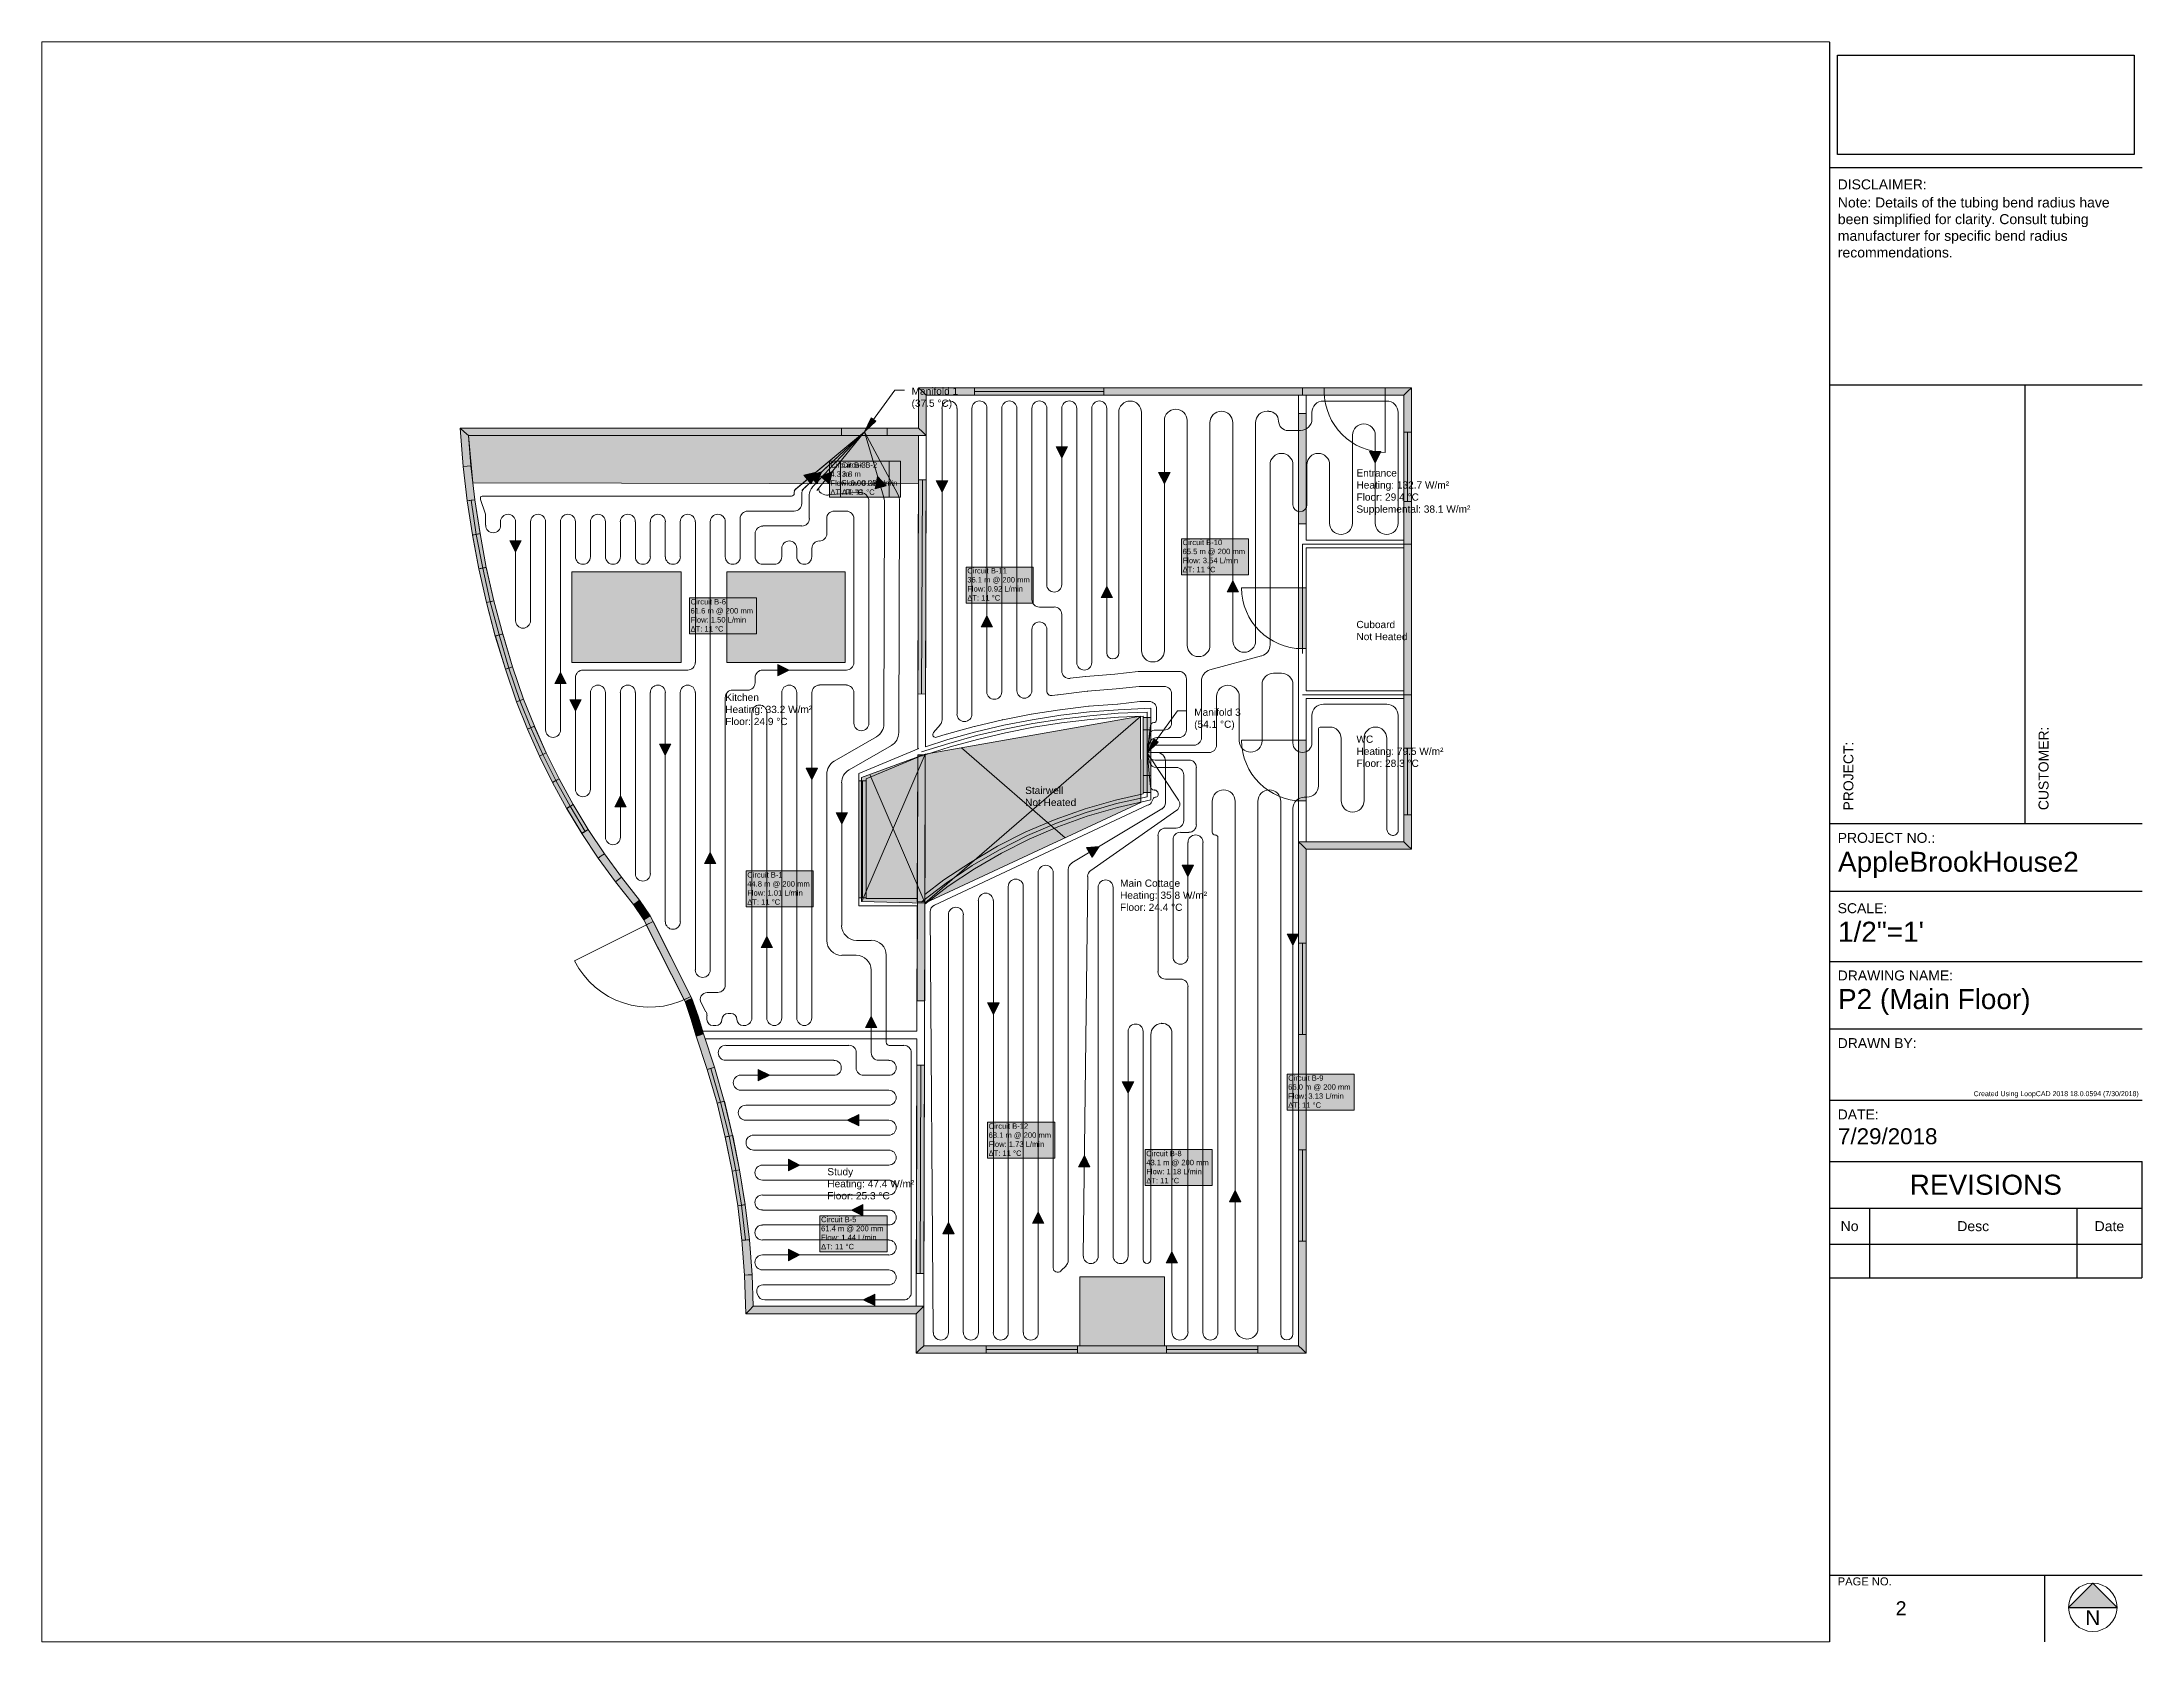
# Paper-space layout 'P2' of a CAD drawing. Header units: inches. Extents: x 0.2 to 46.2, y 0.2 to 35.2.
# The model-space entities are those that its viewports show. They can reach past a viewport. Long polylines and large blocks are cut down to what shows.
import ezdxf
from ezdxf.enums import TextEntityAlignment as Align

# ---------------------------------------------------------------- set-up
doc = ezdxf.new("R2010")
doc.units = ezdxf.units.IN
doc.header["$MEASUREMENT"] = 0
doc.linetypes.add('DASHED', pattern=[0.0475, 0.02375, -0.02375, 0, 0])
for name, color, linetype in [('BUILDING_ROOMOBJECTS', 7, 'Continuous'), ('BUILDING_WALLOPENINGS', 7, 'Continuous'), ('BUILDING_WALLS', 7, 'Continuous'), ('GENERAL_TABLES', 7, 'Continuous'), ('RADIANT_CIRCUITS', 7, 'Continuous'), ('RADIANT_MANIFOLDS', 7, 'Continuous')]:
    doc.layers.add(name, color=color, linetype=linetype)
doc.layers.add('VPORT', color=8, linetype='Continuous', plot=False)
doc.styles.add('ARIAL', font='arial.ttf')
doc.styles.add('Arial0', font='', dxfattribs={"height": 4})
doc.styles.get("Standard").update_dxf_attribs({"font": 'arial.ttf'})
doc.styles.get('Arial0').set_extended_font_data('Arial')
picture_1 = doc.add_image_def('image1.jpg', size_in_pixel=(600, 201))

psp = doc.layouts.new('P2')

# ---------------------------------------------------------------- texts
at = {"style": 'ARIAL'}
for s, height, p in [('DISCLAIMER:', 0.21852, (39.573, 32.007)), ('PROJECT NO.:', 0.21852, (39.573, 17.691)), ('SCALE:', 0.2185, (39.573, 16.15)), ('DRAWING NAME:', 0.21852, (39.573, 14.676)), ('DRAWN BY:', 0.2185, (39.573, 13.194)), ('DATE:', 0.2185, (39.573, 11.632)), ('PAGE NO.', 0.1753, (39.573, 1.423))]:
    psp.add_text(s, height=height, dxfattribs=at).set_placement(p)
for s, p in [('PROJECT:', (39.917, 18.399)), ('CUSTOMER:', (44.192, 18.407))]:
    psp.add_text(s, height=0.2185, rotation=90, dxfattribs=at).set_placement(p)
for s, width, heights, insert, char_height, attachment_point in [('Note: Details of the tubing bend radius have been simplified for clarity. Consult tubing manufacturer for specific bend radius recommendations.', 6.66404, [4.105], (39.576, 31.83), 0.219082, 1), ('AppleBrookHouse2', 6.65965, [0.766], (39.58, 17.494), 0.43816, 1), ('1/2"=1\'', 6.65965, [0], (39.58, 15.963), 0.4382, 1), ('P2 (Main Floor)', 6.65965, [0.76], (39.58, 14.488), 0.43816, 1), ('Created Using LoopCAD 2018 18.0.0594 (7/30/2018)', 6.77165, [0], (46.168, 12.108), 0.10954, 9), ('7/29/2018', 6.65998, [0], (39.58, 11.438), 0.3505, 1), ('2', 2.75215, [0.593], (40.961, 0.922), 0.307, 5)]:
    psp.add_mtext_dynamic_manual_height_columns(s, width=width, gutter_width=0.5, heights=heights, dxfattribs=dict(insert=insert, char_height=char_height, attachment_point=attachment_point))

msp = doc.modelspace()

# ---------------------------------------------------------------- texts
at = {"layer": 'GENERAL_TABLES', "color": 0, "lineweight": 0, "attachment_point": 1, "style": 'Arial0'}
for s, insert, char_height in [('Manifold 1\\P(37.5 °C)\\P', (1282.8, -2731), 3.8), ('Circuit B-3\\P4.3 m\\PFlow: 0.00 L/min\\PΔT: 11 °C\\P', (1240.1, -2770.3), 2.852), ('Circuit B-2\\P3.8 m\\PFlow: 0.38 L/min\\PΔT: 11 °C\\P', (1246.1, -2770.3), 2.852), ('Entrance\\PHeating: 132.7 W/m²\\PFloor: 29.4 °C\\PSupplemental: 38.1 W/m²\\P', (1516.7, -2774), 3.802), ('Circuit B-10\\P65.5 m @ 200 mm\\PFlow: 3.54 L/min\\PΔT: 11 °C\\P', (1425.3, -2811), 2.852), ('Circuit B-11\\P36.1 m @ 200 mm\\PFlow: 0.92 L/min\\PΔT: 11 °C\\P', (1312.1, -2825.9), 2.852), ('Circuit B-6\\P61.6 m @ 200 mm\\PFlow: 1.50 L/min\\PΔT: 11 °C\\P', (1166.6, -2842.2), 2.852), ('Cuboard\\PNot Heated\\P', (1516.7, -2853.7), 3.8), ('Kitchen\\PHeating: 33.2 W/m²\\PFloor: 24.9 °C\\P', (1184.8, -2892), 3.802), ('Manifold 3\\P(54.1 °C)\\P', (1431.4, -2899.8), 3.8), ('WC\\PHeating: 79.5 W/m²\\PFloor: 28.3 °C\\P', (1516.7, -2914), 3.802), ('Stairwell\\PNot Heated\\P', (1342.5, -2940.9), 3.8), ('Circuit B-1\\P44.8 m @ 200 mm\\PFlow: 1.01 L/min\\PΔT: 11 °C\\P', (1196.4, -2985.8), 2.852), ('Main Cottage\\PHeating: 35.8 W/m²\\PFloor: 24.4 °C\\P', (1392.4, -2989.7), 3.802), ('Circuit B-9\\P66.0 m @ 200 mm\\PFlow: 3.13 L/min\\PΔT: 11 °C\\P', (1480.8, -3092.6), 2.852), ('Circuit B-12\\P68.1 m @ 200 mm\\PFlow: 1.73 L/min\\PΔT: 11 °C\\P', (1323.3, -3117.9), 2.852), ('Circuit B-8\\P43.1 m @ 200 mm\\PFlow: 1.18 L/min\\PΔT: 11 °C\\P', (1406.2, -3132.3), 2.852), ('Study\\PHeating: 47.4 W/m²\\PFloor: 25.3 °C\\P', (1238.5, -3141.4), 3.802), ('Circuit B-5\\P61.4 m @ 200 mm\\PFlow: 1.44 L/min\\PΔT: 11 °C\\P', (1235.2, -3167), 2.852)]:
    msp.add_mtext(s, dxfattribs=dict(at, insert=insert, char_height=char_height))

# ---------------------------------------------------------------- blocks, each defined once
blk = doc.blocks.new('*T11')
at = {"color": 0, "linetype": 'ByBlock', "lineweight": -2}
for p, q in [((0, 0), (6.843, 0)), ((0, 0), (0, -2.547)), ((6.843, 0), (6.843, -2.547)), ((0, -1.022), (6.843, -1.022)), ((0.876, -1.022), (0.876, -2.547)), ((5.416, -1.022), (5.416, -2.547)), ((0, -1.811), (6.843, -1.811)), ((0, -2.547), (6.843, -2.547))]:
    blk.add_line(p, q, dxfattribs=at)
at = {"color": 0, "attachment_point": 5}
for s, insert, char_height, width in [('REVISIONS', (3.422, -0.511), 0.4382, 6.40528), ('No', (0.438, -1.417), 0.2191, 0.43816), ('Desc', (3.146, -1.417), 0.2191, 4.10191), ('Date', (6.13, -1.417), 0.2191, 0.98889)]:
    blk.add_mtext(s, dxfattribs=dict(at, insert=insert, char_height=char_height, width=width))
blk = doc.blocks.new('NorthArrow')
h = blk.add_hatch(color=256)
h.dxf.hatch_style = 1
h.paths.add_polyline_path([(0, 0.807), (-0.807, 0), (0.807, 0)])
blk.add_lwpolyline([(0, 0.807), (-0.807, 0), (0.807, 0), (0, 0.807)])
at = {"lineweight": 15}
blk.add_circle((0, 0), 0.807, dxfattribs=at)
blk.add_text('N', height=0.488).set_placement((-0.001, -0.345), align=Align.MIDDLE_CENTER)

# ---------------------------------------------------------------- hatches: boundary and pattern name
at = {"layer": 'BUILDING_ROOMOBJECTS', "lineweight": 0, "true_color": 0xffebcd, "transparency": 33554532}
h = msp.add_hatch(color=254, dxfattribs=at)
h.dxf.hatch_style = 1
h.paths.add_polyline_path([(1049.8, -2756.3), (1052.1, -2781.1), (1051, -2772.1)], flags=16)
h = msp.add_hatch(color=254, dxfattribs=at)
h.dxf.hatch_style = 1
h.paths.add_polyline_path([(1049.8, -2756.3), (1286.5, -2756.3), (1286.5, -2781.7), (1052.1, -2781.1)], flags=16)
at = {"layer": 'BUILDING_ROOMOBJECTS', "lineweight": 0, "true_color": 0x84a2c6, "transparency": 33554532}
h = msp.add_hatch(color=153, dxfattribs=at)
h.dxf.hatch_style = 1
h.paths.add_polyline_path([(1104.2, -2827.9), (1161.7, -2827.9), (1161.7, -2875.6), (1104.2, -2875.6)], flags=16)
h = msp.add_hatch(color=153, dxfattribs=at)
h.dxf.hatch_style = 1
h.paths.add_polyline_path([(1185.6, -2827.9), (1247.8, -2827.9), (1247.8, -2875.6), (1185.6, -2875.6)], flags=16)
at = {"layer": 'BUILDING_ROOMOBJECTS', "lineweight": 0, "true_color": 0xffffff}
h = msp.add_hatch(color=7, dxfattribs=at)
h.dxf.hatch_style = 1
h.paths.add_polyline_path([(1403.3, -2949.2), (1289.8, -3002.2), (1290, -2923.8), (1403.2, -2903.8)], flags=16)
h = msp.add_hatch(color=7, dxfattribs=at)
h.dxf.hatch_style = 1
h.paths.add_polyline_path([(1256.4, -2936), (1256.4, -3001.3), (1289.8, -3002.2), (1290, -2923.8)], flags=16)
at = {"layer": 'BUILDING_ROOMOBJECTS', "lineweight": 0, "true_color": 0xcf7b79, "transparency": 33554532}
h = msp.add_hatch(color=23, dxfattribs=at)
h.dxf.hatch_style = 1
h.paths.add_polyline_path([(1415.7, -3198.6), (1415.7, -3234.8), (1371.3, -3234.8), (1371.3, -3198.6)], flags=16)
at = {"layer": 'BUILDING_WALLOPENINGS', "lineweight": 0, "true_color": 0xffffff, "transparency": 33554560}
h = msp.add_hatch(color=7, dxfattribs=at)
h.dxf.hatch_style = 1
h.paths.add_polyline_path([(1315.9, -2735.1), (1315.9, -2731.1), (1383.8, -2731.1), (1383.8, -2735.1)], flags=16)
at = {"layer": 'BUILDING_WALLOPENINGS', "lineweight": 0, "true_color": 0xffffff}
h = msp.add_hatch(color=7, dxfattribs=at)
h.dxf.hatch_style = 1
h.paths.add_polyline_path([(1499.8, -2735.1), (1499.8, -2731.1), (1531.8, -2731.1), (1531.8, -2735.1)], flags=16)
h = msp.add_hatch(color=7, dxfattribs=at)
h.dxf.hatch_style = 1
h.paths.add_polyline_path([(1486.3, -2744.6), (1490.3, -2744.6), (1490.3, -2802.7), (1486.3, -2802.7)], flags=16)
at = {"layer": 'BUILDING_WALLOPENINGS', "lineweight": 0, "true_color": 0xffffff, "transparency": 33554560}
h = msp.add_hatch(color=7, dxfattribs=at)
h.dxf.hatch_style = 1
h.paths.add_polyline_path([(1541.6, -2754.4), (1545.6, -2754.4), (1545.6, -2791), (1541.6, -2791)], flags=16)
h = msp.add_hatch(color=7, dxfattribs=at)
h.dxf.hatch_style = 1
h.paths.add_polyline_path([(1286.5, -2779.5), (1290.5, -2779.5), (1290.1, -2892.2), (1286.1, -2892.1)], flags=16)
h = msp.add_hatch(color=7, dxfattribs=at)
h.dxf.hatch_style = 1
h.paths.add_polyline_path([(1055.9, -2807.9), (1051.9, -2808.5), (1049.2, -2790.6), (1053.1, -2790)], flags=16)
h = msp.add_hatch(color=7, dxfattribs=at)
h.dxf.hatch_style = 1
h.paths.add_polyline_path([(1059.2, -2825.6), (1055.3, -2826.3), (1051.9, -2808.6), (1055.9, -2807.8)], flags=16)
h = msp.add_hatch(color=7, dxfattribs=at)
h.dxf.hatch_style = 1
h.paths.add_polyline_path([(1063.2, -2843.2), (1059.3, -2844.1), (1055.3, -2826.4), (1059.2, -2825.5)], flags=16)
at = {"layer": 'BUILDING_WALLOPENINGS', "lineweight": 0, "true_color": 0xffffff}
h = msp.add_hatch(color=7, dxfattribs=at)
h.dxf.hatch_style = 1
h.paths.add_polyline_path([(1486.3, -2836.3), (1490.3, -2836.3), (1490.3, -2868.3), (1486.3, -2868.3)], flags=16)
at = {"layer": 'BUILDING_WALLOPENINGS', "lineweight": 0, "true_color": 0xffffff, "transparency": 33554560}
h = msp.add_hatch(color=7, dxfattribs=at)
h.dxf.hatch_style = 1
h.paths.add_polyline_path([(1067.8, -2860.6), (1063.9, -2861.6), (1059.3, -2844.1), (1063.2, -2843.1)], flags=16)
h = msp.add_hatch(color=7, dxfattribs=at)
h.dxf.hatch_style = 1
h.paths.add_polyline_path([(1073, -2877.9), (1069.2, -2879), (1064, -2861.7), (1067.8, -2860.5)], flags=16)
h = msp.add_hatch(color=7, dxfattribs=at)
h.dxf.hatch_style = 1
h.paths.add_polyline_path([(1078.8, -2894.9), (1075, -2896.2), (1069.2, -2879.1), (1073, -2877.8)], flags=16)
h = msp.add_hatch(color=7, dxfattribs=at)
h.dxf.hatch_style = 1
h.paths.add_polyline_path([(1084.5, -2909.1), (1080.8, -2910.6), (1075.1, -2896.3), (1078.8, -2894.8)], flags=16)
h = msp.add_hatch(color=7, dxfattribs=at)
h.dxf.hatch_style = 1
h.paths.add_polyline_path([(1090.7, -2923.1), (1087.1, -2924.8), (1080.8, -2910.7), (1084.4, -2909.1)], flags=16)
at = {"layer": 'BUILDING_WALLOPENINGS', "lineweight": 0, "true_color": 0xffffff}
h = msp.add_hatch(color=7, dxfattribs=at)
h.dxf.hatch_style = 1
h.paths.add_polyline_path([(1404.6, -2904.5), (1408.6, -2904.5), (1408.6, -2943.9), (1404.6, -2943.9)], flags=16)
at = {"layer": 'BUILDING_WALLOPENINGS', "lineweight": 0, "true_color": 0xffffff, "transparency": 33554560}
h = msp.add_hatch(color=7, dxfattribs=at)
h.dxf.hatch_style = 1
h.paths.add_polyline_path([(1097.5, -2936.8), (1094, -2938.6), (1087.1, -2924.8), (1090.7, -2923.1)], flags=16)
at = {"layer": 'BUILDING_WALLOPENINGS', "lineweight": 0, "true_color": 0xffffff}
h = msp.add_hatch(color=7, dxfattribs=at)
h.dxf.hatch_style = 1
h.paths.add_polyline_path([(1286, -2924.3), (1290, -2924.3), (1289.7, -3053.5), (1285.7, -3053.5)], flags=16)
h = msp.add_hatch(color=7, dxfattribs=at)
h.dxf.hatch_style = 1
h.paths.add_polyline_path([(1286, -2924.2), (1290, -2924.2), (1289.8, -3001.5), (1285.8, -3001.5)], flags=16)
h = msp.add_hatch(color=7, dxfattribs=at)
h.dxf.hatch_style = 1
h.paths.add_polyline_path([(1486.3, -2916.4), (1490.3, -2916.4), (1490.3, -2948.4), (1486.3, -2948.4)], flags=16)
at = {"layer": 'BUILDING_WALLOPENINGS', "lineweight": 0, "true_color": 0xffffff, "transparency": 33554560}
h = msp.add_hatch(color=7, dxfattribs=at)
h.dxf.hatch_style = 1
h.paths.add_polyline_path([(1541.6, -2920.7), (1545.6, -2920.7), (1545.6, -2955.7), (1541.6, -2955.7)], flags=16)
h = msp.add_hatch(color=7, dxfattribs=at)
h.dxf.hatch_style = 1
h.paths.add_polyline_path([(1104.9, -2950.3), (1101.4, -2952.2), (1094, -2938.7), (1097.5, -2936.8)], flags=16)
h = msp.add_hatch(color=7, dxfattribs=at)
h.dxf.hatch_style = 1
h.paths.add_polyline_path([(1259, -2999.3), (1255, -2999.3), (1255, -2937.8), (1259, -2937.8)], flags=16)
h = msp.add_hatch(color=7, dxfattribs=at)
h.dxf.hatch_style = 1
h.paths.add_polyline_path([(1112.8, -2963.4), (1109.4, -2965.4), (1101.5, -2952.3), (1104.9, -2950.2)], flags=16)
at = {"layer": 'BUILDING_WALLOPENINGS', "lineweight": 0, "true_color": 0xffffff}
h = msp.add_hatch(color=7, dxfattribs=at)
h.dxf.hatch_style = 1
h.paths.add_polyline_path([(1143.3, -3013.5), (1146.9, -3011.7), (1166.8, -3051.2), (1163.3, -3053)], flags=16)
at = {"layer": 'BUILDING_WALLOPENINGS', "lineweight": 0, "true_color": 0xffffff, "transparency": 33554560}
h = msp.add_hatch(color=7, dxfattribs=at)
h.dxf.hatch_style = 1
h.paths.add_polyline_path([(1486.3, -3023.1), (1490.3, -3023.1), (1490.3, -3071.1), (1486.3, -3071.1)], flags=16)
h = msp.add_hatch(color=7, dxfattribs=at)
h.dxf.hatch_style = 1
h.paths.add_polyline_path([(1175.4, -3089.5), (1179.2, -3088.4), (1184.3, -3106.2), (1180.5, -3107.3)], flags=16)
h = msp.add_hatch(color=7, dxfattribs=at)
h.dxf.hatch_style = 1
h.paths.add_polyline_path([(1285.6, -3087.3), (1289.6, -3087.3), (1289.3, -3196.9), (1285.3, -3196.9)], flags=16)
h = msp.add_hatch(color=7, dxfattribs=at)
h.dxf.hatch_style = 1
h.paths.add_polyline_path([(1180.5, -3107.2), (1184.4, -3106.2), (1188.7, -3124.2), (1184.8, -3125.1)], flags=16)
h = msp.add_hatch(color=7, dxfattribs=at)
h.dxf.hatch_style = 1
h.paths.add_polyline_path([(1184.8, -3125), (1188.8, -3124.2), (1192.4, -3142.3), (1188.5, -3143.1)], flags=16)
h = msp.add_hatch(color=7, dxfattribs=at)
h.dxf.hatch_style = 1
h.paths.add_polyline_path([(1486.3, -3131.8), (1490.3, -3131.8), (1490.3, -3179.8), (1486.3, -3179.8)], flags=16)
h = msp.add_hatch(color=7, dxfattribs=at)
h.dxf.hatch_style = 1
h.paths.add_polyline_path([(1188.5, -3143), (1192.4, -3142.4), (1195.3, -3160.6), (1191.4, -3161.2)], flags=16)
h = msp.add_hatch(color=7, dxfattribs=at)
h.dxf.hatch_style = 1
h.paths.add_polyline_path([(1191.4, -3161.2), (1195.3, -3160.7), (1197.5, -3179), (1193.5, -3179.5)], flags=16)
h = msp.add_hatch(color=7, dxfattribs=at)
h.dxf.hatch_style = 1
h.paths.add_polyline_path([(1370, -3234.8), (1370, -3238.8), (1322, -3238.8), (1322, -3234.8)], flags=16)
h = msp.add_hatch(color=7, dxfattribs=at)
h.dxf.hatch_style = 1
h.paths.add_polyline_path([(1464.8, -3234.8), (1464.8, -3238.8), (1416.8, -3238.8), (1416.8, -3234.8)], flags=16)
at = {"layer": 'BUILDING_WALLS', "lineweight": 0, "true_color": 0xf5deb3}
h = msp.add_hatch(color=254, dxfattribs=at)
h.dxf.hatch_style = 1
h.paths.add_polyline_path([(1286.5, -2752.3), (1286.5, -2731.1), (1288.5, -2733.1), (1290.5, -2735.1), (1290.5, -2756.3), (1288.5, -2754.3)], flags=16)
h = msp.add_hatch(color=254, dxfattribs=at)
h.dxf.hatch_style = 1
h.paths.add_polyline_path([(1286.5, -2731.1), (1488.3, -2731.1), (1488.3, -2733.1), (1488.3, -2735.1), (1290.5, -2735.1), (1288.5, -2733.1)], flags=16)
h = msp.add_hatch(color=254, dxfattribs=at)
h.dxf.hatch_style = 1
h.paths.add_polyline_path([(1488.3, -2731.1), (1545.6, -2731.1), (1543.6, -2733.1), (1541.6, -2735.1), (1488.3, -2735.1), (1488.3, -2733.1)], flags=16)
h = msp.add_hatch(color=254, dxfattribs=at)
h.dxf.hatch_style = 1
h.paths.add_polyline_path([(1545.6, -2731.1), (1545.6, -2813.3), (1543.6, -2813.3), (1541.6, -2813.3), (1541.6, -2735.1), (1543.6, -2733.1)], flags=16)
h = msp.add_hatch(color=254, dxfattribs=at)
h.dxf.hatch_style = 1
h.paths.add_polyline_path([(1045.4, -2752.3), (1286.5, -2752.3), (1288.5, -2754.3), (1290.5, -2756.3), (1049.8, -2756.3), (1047.6, -2754.3)], flags=16)
h = msp.add_hatch(color=254, dxfattribs=at)
h.dxf.hatch_style = 1
h.paths.add_polyline_path([(1047.1, -2772.5), (1045.4, -2752.3), (1047.6, -2754.3), (1049.8, -2756.3), (1051, -2772.1), (1049.1, -2772.3)], flags=16)
h = msp.add_hatch(color=254, dxfattribs=at)
h.dxf.hatch_style = 1
h.paths.add_polyline_path([(1049.2, -2790.6), (1047.1, -2772.5), (1049.1, -2772.3), (1051, -2772.1), (1053.1, -2790), (1051.2, -2790.3)], flags=16)
h = msp.add_hatch(color=254, dxfattribs=at)
h.dxf.hatch_style = 1
h.paths.add_polyline_path([(1051.9, -2808.5), (1049.2, -2790.6), (1051.2, -2790.3), (1053.1, -2790), (1055.9, -2807.8), (1053.9, -2808.2)], flags=16)
h = msp.add_hatch(color=254, dxfattribs=at)
h.dxf.hatch_style = 1
h.paths.add_polyline_path([(1055.3, -2826.4), (1051.9, -2808.5), (1053.9, -2808.2), (1055.9, -2807.8), (1059.2, -2825.6), (1057.3, -2826)], flags=16)
h = msp.add_hatch(color=254, dxfattribs=at)
h.dxf.hatch_style = 1
h.paths.add_polyline_path([(1545.6, -2813.3), (1545.6, -2892.5), (1543.6, -2892.5), (1541.6, -2892.5), (1541.6, -2813.3), (1543.6, -2813.3)], flags=16)
h = msp.add_hatch(color=254, dxfattribs=at)
h.dxf.hatch_style = 1
h.paths.add_polyline_path([(1059.3, -2844.1), (1055.3, -2826.4), (1057.3, -2826), (1059.2, -2825.6), (1063.2, -2843.1), (1061.3, -2843.6)], flags=16)
h = msp.add_hatch(color=254, dxfattribs=at)
h.dxf.hatch_style = 1
h.paths.add_polyline_path([(1063.9, -2861.7), (1059.3, -2844.1), (1061.3, -2843.6), (1063.2, -2843.1), (1067.8, -2860.6), (1065.9, -2861.1)], flags=16)
h = msp.add_hatch(color=254, dxfattribs=at)
h.dxf.hatch_style = 1
h.paths.add_polyline_path([(1069.2, -2879.1), (1063.9, -2861.7), (1065.9, -2861.1), (1067.8, -2860.6), (1073, -2877.8), (1071.1, -2878.5)], flags=16)
h = msp.add_hatch(color=254, dxfattribs=at)
h.dxf.hatch_style = 1
h.paths.add_polyline_path([(1075, -2896.3), (1069.2, -2879.1), (1071.1, -2878.5), (1073, -2877.8), (1078.8, -2894.9), (1076.9, -2895.6)], flags=16)
h = msp.add_hatch(color=254, dxfattribs=at)
h.dxf.hatch_style = 1
h.paths.add_polyline_path([(1545.6, -2892.5), (1545.6, -2973.8), (1543.6, -2971.8), (1541.6, -2969.8), (1541.6, -2892.5), (1543.6, -2892.5)], flags=16)
h = msp.add_hatch(color=254, dxfattribs=at)
h.dxf.hatch_style = 1
h.paths.add_polyline_path([(1080.8, -2910.7), (1075, -2896.3), (1076.9, -2895.6), (1078.8, -2894.9), (1084.5, -2909.1), (1082.6, -2909.9)], flags=16)
h = msp.add_hatch(color=254, dxfattribs=at)
h.dxf.hatch_style = 1
h.paths.add_polyline_path([(1087.1, -2924.8), (1080.8, -2910.7), (1082.6, -2909.9), (1084.5, -2909.1), (1090.7, -2923.1), (1088.9, -2923.9)], flags=16)
h = msp.add_hatch(color=254, dxfattribs=at)
h.dxf.hatch_style = 1
h.paths.add_polyline_path([(1094, -2938.7), (1087.1, -2924.8), (1088.9, -2923.9), (1090.7, -2923.1), (1097.5, -2936.8), (1095.7, -2937.7)], flags=16)
h = msp.add_hatch(color=254, dxfattribs=at)
h.dxf.hatch_style = 1
h.paths.add_polyline_path([(1101.4, -2952.2), (1094, -2938.7), (1095.7, -2937.7), (1097.5, -2936.8), (1104.9, -2950.2), (1103.2, -2951.2)], flags=16)
h = msp.add_hatch(color=254, dxfattribs=at)
h.dxf.hatch_style = 1
h.paths.add_polyline_path([(1109.4, -2965.5), (1101.4, -2952.2), (1103.2, -2951.2), (1104.9, -2950.2), (1112.8, -2963.3), (1111.1, -2964.4)], flags=16)
h = msp.add_hatch(color=254, dxfattribs=at)
h.dxf.hatch_style = 1
h.paths.add_polyline_path([(1118, -2978.4), (1109.4, -2965.5), (1111.1, -2964.4), (1112.8, -2963.3), (1121.3, -2976.1), (1119.6, -2977.2)], flags=16)
h = msp.add_hatch(color=254, dxfattribs=at)
h.dxf.hatch_style = 1
h.paths.add_polyline_path([(1545.6, -2973.8), (1490.3, -2973.8), (1488.3, -2971.8), (1486.3, -2969.8), (1541.6, -2969.8), (1543.6, -2971.8)], flags=16)
h = msp.add_hatch(color=254, dxfattribs=at)
h.dxf.hatch_style = 1
h.paths.add_polyline_path([(1490.3, -2973.8), (1490.3, -3238.8), (1488.3, -3236.8), (1486.3, -3234.8), (1486.3, -2969.8), (1488.3, -2971.8)], flags=16)
h = msp.add_hatch(color=254, dxfattribs=at)
h.dxf.hatch_style = 1
h.paths.add_polyline_path([(1127.1, -2990.9), (1118, -2978.4), (1119.6, -2977.2), (1121.3, -2976.1), (1130.3, -2988.5), (1128.7, -2989.7)], flags=16)
h = msp.add_hatch(color=254, dxfattribs=at)
h.dxf.hatch_style = 1
h.paths.add_polyline_path([(1136.6, -3002.9), (1127.1, -2990.9), (1128.7, -2989.7), (1130.3, -2988.5), (1139.8, -3000.6), (1138.2, -3001.8)], flags=16)
h = msp.add_hatch(color=254, dxfattribs=at)
h.dxf.hatch_style = 1
h.paths.add_polyline_path([(1139.8, -3000.6), (1145.4, -3008.8), (1143.7, -3009.8), (1142, -3010.8), (1136.6, -3002.9), (1138.2, -3001.8)], flags=16)
h = msp.add_hatch(color=254, dxfattribs=at)
h.dxf.hatch_style = 1
h.paths.add_polyline_path([(1145.4, -3008.8), (1167.3, -3052.2), (1165.5, -3053), (1163.7, -3053.8), (1142, -3010.8), (1143.7, -3009.8)], flags=16)
h = msp.add_hatch(color=254, dxfattribs=at)
h.dxf.hatch_style = 1
h.paths.add_polyline_path([(1167.3, -3052.2), (1170.6, -3061.6), (1168.7, -3062.2), (1166.8, -3062.8), (1163.7, -3053.8), (1165.5, -3053)], flags=16)
h = msp.add_hatch(color=254, dxfattribs=at)
h.dxf.hatch_style = 1
h.paths.add_polyline_path([(1170.6, -3061.6), (1173.4, -3070.9), (1171.5, -3071.5), (1169.6, -3072.1), (1166.8, -3062.8), (1168.7, -3062.2)], flags=16)
h = msp.add_hatch(color=254, dxfattribs=at)
h.dxf.hatch_style = 1
h.paths.add_polyline_path([(1173.4, -3070.9), (1179.2, -3088.4), (1177.3, -3089), (1175.4, -3089.6), (1169.6, -3072.1), (1171.5, -3071.5)], flags=16)
h = msp.add_hatch(color=254, dxfattribs=at)
h.dxf.hatch_style = 1
h.paths.add_polyline_path([(1179.2, -3088.4), (1184.3, -3106.2), (1182.4, -3106.7), (1180.5, -3107.2), (1175.4, -3089.6), (1177.3, -3089)], flags=16)
h = msp.add_hatch(color=254, dxfattribs=at)
h.dxf.hatch_style = 1
h.paths.add_polyline_path([(1184.3, -3106.2), (1188.7, -3124.2), (1186.8, -3124.6), (1184.8, -3125.1), (1180.5, -3107.2), (1182.4, -3106.7)], flags=16)
h = msp.add_hatch(color=254, dxfattribs=at)
h.dxf.hatch_style = 1
h.paths.add_polyline_path([(1188.7, -3124.2), (1192.4, -3142.4), (1190.4, -3142.7), (1188.5, -3143.1), (1184.8, -3125.1), (1186.8, -3124.6)], flags=16)
h = msp.add_hatch(color=254, dxfattribs=at)
h.dxf.hatch_style = 1
h.paths.add_polyline_path([(1192.4, -3142.4), (1195.3, -3160.7), (1193.3, -3160.9), (1191.4, -3161.2), (1188.5, -3143.1), (1190.4, -3142.7)], flags=16)
h = msp.add_hatch(color=254, dxfattribs=at)
h.dxf.hatch_style = 1
h.paths.add_polyline_path([(1195.3, -3160.7), (1197.5, -3179.1), (1195.5, -3179.3), (1193.5, -3179.4), (1191.4, -3161.2), (1193.3, -3160.9)], flags=16)
h = msp.add_hatch(color=254, dxfattribs=at)
h.dxf.hatch_style = 1
h.paths.add_polyline_path([(1197.5, -3179.1), (1198.9, -3197.5), (1196.9, -3197.6), (1194.9, -3197.8), (1193.5, -3179.4), (1195.5, -3179.3)], flags=16)
h = msp.add_hatch(color=254, dxfattribs=at)
h.dxf.hatch_style = 1
h.paths.add_polyline_path([(1198.9, -3197.5), (1199.5, -3214.1), (1197.6, -3216.1), (1195.7, -3218.1), (1194.9, -3197.8), (1196.9, -3197.6)], flags=16)
h = msp.add_hatch(color=254, dxfattribs=at)
h.dxf.hatch_style = 1
h.paths.add_polyline_path([(1285.2, -3218.1), (1195.7, -3218.1), (1197.6, -3216.1), (1199.5, -3214.1), (1289.2, -3214.1), (1287.2, -3216.1)], flags=16)
h = msp.add_hatch(color=254, dxfattribs=at)
h.dxf.hatch_style = 1
h.paths.add_polyline_path([(1285.2, -3238.8), (1285.2, -3218.1), (1287.2, -3216.1), (1289.2, -3214.1), (1289.2, -3234.8), (1287.2, -3236.8)], flags=16)
h = msp.add_hatch(color=254, dxfattribs=at)
h.dxf.hatch_style = 1
h.paths.add_polyline_path([(1490.3, -3238.8), (1285.2, -3238.8), (1287.2, -3236.8), (1289.2, -3234.8), (1486.3, -3234.8), (1488.3, -3236.8)], flags=16)
at = {"layer": 'GENERAL_TABLES', "lineweight": 0}
h = msp.add_hatch(color=0, dxfattribs=at)
h.dxf.hatch_style = 1
h.paths.add_polyline_path([(1258, -2754.3), (1261.5, -2746.9), (1264, -2748.7)], flags=16)
at = {"layer": 'GENERAL_TABLES', "lineweight": 0, "true_color": 0xeee8aa}
h = msp.add_hatch(color=41, dxfattribs=at)
h.dxf.hatch_style = 1
h.paths.add_polyline_path([(1239.6, -2788.6), (1271.1, -2788.6), (1271.1, -2769.7), (1239.6, -2769.7)], flags=16)
h = msp.add_hatch(color=41, dxfattribs=at)
h.dxf.hatch_style = 1
h.paths.add_polyline_path([(1245.5, -2788.6), (1277, -2788.6), (1277, -2769.7), (1245.5, -2769.7)], flags=16)
h = msp.add_hatch(color=41, dxfattribs=at)
h.dxf.hatch_style = 1
h.paths.add_polyline_path([(1424.7, -2829.4), (1460, -2829.4), (1460, -2810.5), (1424.7, -2810.5)], flags=16)
h = msp.add_hatch(color=41, dxfattribs=at)
h.dxf.hatch_style = 1
h.paths.add_polyline_path([(1311.5, -2844.3), (1346.8, -2844.3), (1346.8, -2825.4), (1311.5, -2825.4)], flags=16)
h = msp.add_hatch(color=41, dxfattribs=at)
h.dxf.hatch_style = 1
h.paths.add_polyline_path([(1166.1, -2860.5), (1201.3, -2860.5), (1201.3, -2841.6), (1166.1, -2841.6)], flags=16)
at = {"layer": 'GENERAL_TABLES', "lineweight": 0}
h = msp.add_hatch(color=0, dxfattribs=at)
h.dxf.hatch_style = 1
h.paths.add_polyline_path([(1406.6, -2923), (1410.1, -2915.7), (1412.5, -2917.4)], flags=16)
at = {"layer": 'GENERAL_TABLES', "lineweight": 0, "true_color": 0xeee8aa}
h = msp.add_hatch(color=41, dxfattribs=at)
h.dxf.hatch_style = 1
h.paths.add_polyline_path([(1195.8, -3004.1), (1231.1, -3004.1), (1231.1, -2985.2), (1195.8, -2985.2)], flags=16)
h = msp.add_hatch(color=41, dxfattribs=at)
h.dxf.hatch_style = 1
h.paths.add_polyline_path([(1480.3, -3111), (1515.5, -3111), (1515.5, -3092.1), (1480.3, -3092.1)], flags=16)
h = msp.add_hatch(color=41, dxfattribs=at)
h.dxf.hatch_style = 1
h.paths.add_polyline_path([(1322.8, -3136.2), (1358.1, -3136.2), (1358.1, -3117.3), (1322.8, -3117.3)], flags=16)
h = msp.add_hatch(color=41, dxfattribs=at)
h.dxf.hatch_style = 1
h.paths.add_polyline_path([(1405.6, -3150.6), (1440.9, -3150.6), (1440.9, -3131.7), (1405.6, -3131.7)], flags=16)
h = msp.add_hatch(color=41, dxfattribs=at)
h.dxf.hatch_style = 1
h.paths.add_polyline_path([(1234.6, -3185.4), (1269.9, -3185.4), (1269.9, -3166.5), (1234.6, -3166.5)], flags=16)
at = {"layer": 'RADIANT_CIRCUITS', "lineweight": 0, "true_color": 0xff0000}
h = msp.add_hatch(color=1, dxfattribs=at)
h.dxf.hatch_style = 1
h.paths.add_polyline_path([(1358.8, -2762.2), (1364.8, -2762.2), (1361.8, -2768.2)], flags=16)
h = msp.add_hatch(color=1, dxfattribs=at)
h.dxf.hatch_style = 1
h.paths.add_polyline_path([(1523.6, -2764.7), (1529.6, -2764.7), (1526.6, -2770.7)], flags=16)
at = {"layer": 'RADIANT_CIRCUITS', "lineweight": 0, "true_color": 0x008000}
h = msp.add_hatch(color=96, dxfattribs=at)
h.dxf.hatch_style = 1
h.paths.add_polyline_path([(1230, -2781.6), (1226.1, -2777), (1232.7, -2775.5)], flags=16)
at = {"layer": 'RADIANT_CIRCUITS', "lineweight": 0, "true_color": 0xff0000}
h = msp.add_hatch(color=1, dxfattribs=at)
h.dxf.hatch_style = 1
h.paths.add_polyline_path([(1233.2, -2781.6), (1229.1, -2777.2), (1235.5, -2775.3)], flags=16)
at = {"layer": 'RADIANT_CIRCUITS', "lineweight": 0, "true_color": 0x0000ff}
h = msp.add_hatch(color=5, dxfattribs=at)
h.dxf.hatch_style = 1
h.paths.add_polyline_path([(1239.6, -2781.6), (1235, -2777.8), (1241.1, -2775.1)], flags=16)
at = {"layer": 'RADIANT_CIRCUITS', "lineweight": 0, "true_color": 0xff0000}
h = msp.add_hatch(color=1, dxfattribs=at)
h.dxf.hatch_style = 1
h.paths.add_polyline_path([(1269.4, -2782.6), (1263.7, -2784.3), (1264.9, -2777.7)], flags=16)
at = {"layer": 'RADIANT_CIRCUITS', "lineweight": 0, "true_color": 0x008000}
h = msp.add_hatch(color=96, dxfattribs=at)
h.dxf.hatch_style = 1
h.paths.add_polyline_path([(1295.8, -2780), (1301.8, -2780), (1298.8, -2786)], flags=16)
at = {"layer": 'RADIANT_CIRCUITS', "lineweight": 0, "true_color": 0xff0000}
h = msp.add_hatch(color=1, dxfattribs=at)
h.dxf.hatch_style = 1
h.paths.add_polyline_path([(1412.7, -2775.6), (1418.7, -2775.6), (1415.7, -2781.6)], flags=16)
at = {"layer": 'RADIANT_CIRCUITS', "lineweight": 0, "true_color": 0x0000ff}
h = msp.add_hatch(color=5, dxfattribs=at)
h.dxf.hatch_style = 1
h.paths.add_polyline_path([(1071.6, -2811.6), (1077.6, -2811.6), (1074.6, -2817.6)], flags=16)
at = {"layer": 'RADIANT_CIRCUITS', "lineweight": 0, "true_color": 0xff0000}
h = msp.add_hatch(color=1, dxfattribs=at)
h.dxf.hatch_style = 1
h.paths.add_polyline_path([(1388.4, -2841.4), (1382.4, -2841.4), (1385.4, -2835.4)], flags=16)
h = msp.add_hatch(color=1, dxfattribs=at)
h.dxf.hatch_style = 1
h.paths.add_polyline_path([(1454.7, -2838.5), (1448.7, -2838.5), (1451.7, -2832.5)], flags=16)
at = {"layer": 'RADIANT_CIRCUITS', "lineweight": 0, "true_color": 0x008000}
h = msp.add_hatch(color=96, dxfattribs=at)
h.dxf.hatch_style = 1
h.paths.add_polyline_path([(1325.4, -2856.8), (1319.4, -2856.8), (1322.4, -2850.8)], flags=16)
at = {"layer": 'RADIANT_CIRCUITS', "lineweight": 0, "true_color": 0x0000ff}
h = msp.add_hatch(color=5, dxfattribs=at)
h.dxf.hatch_style = 1
h.paths.add_polyline_path([(1101.2, -2886.6), (1095.2, -2886.6), (1098.2, -2880.6)], flags=16)
at = {"layer": 'RADIANT_CIRCUITS', "lineweight": 0, "true_color": 0x008000}
h = msp.add_hatch(color=96, dxfattribs=at)
h.dxf.hatch_style = 1
h.paths.add_polyline_path([(1212.5, -2882.6), (1212.5, -2876.6), (1218.5, -2879.6)], flags=16)
at = {"layer": 'RADIANT_CIRCUITS', "lineweight": 0, "true_color": 0x0000ff}
h = msp.add_hatch(color=5, dxfattribs=at)
h.dxf.hatch_style = 1
h.paths.add_polyline_path([(1103.1, -2895.2), (1109.1, -2895.2), (1106.1, -2901.2)], flags=16)
h = msp.add_hatch(color=5, dxfattribs=at)
h.dxf.hatch_style = 1
h.paths.add_polyline_path([(1150.3, -2918.5), (1156.3, -2918.5), (1153.3, -2924.5)], flags=16)
at = {"layer": 'RADIANT_CIRCUITS', "lineweight": 0, "true_color": 0x008000}
h = msp.add_hatch(color=96, dxfattribs=at)
h.dxf.hatch_style = 1
h.paths.add_polyline_path([(1227.3, -2931.2), (1233.3, -2931.2), (1230.3, -2937.2)], flags=16)
at = {"layer": 'RADIANT_CIRCUITS', "lineweight": 0, "true_color": 0x0000ff}
h = msp.add_hatch(color=5, dxfattribs=at)
h.dxf.hatch_style = 1
h.paths.add_polyline_path([(1132.7, -2951.5), (1126.7, -2951.5), (1129.7, -2945.5)], flags=16)
at = {"layer": 'RADIANT_CIRCUITS', "lineweight": 0, "true_color": 0xff0000}
h = msp.add_hatch(color=1, dxfattribs=at)
h.dxf.hatch_style = 1
h.paths.add_polyline_path([(1243.1, -2954.6), (1249.1, -2954.6), (1246.1, -2960.6)], flags=16)
at = {"layer": 'RADIANT_CIRCUITS', "lineweight": 0, "true_color": 0x0000ff}
h = msp.add_hatch(color=5, dxfattribs=at)
h.dxf.hatch_style = 1
h.paths.add_polyline_path([(1179.9, -2981.3), (1173.9, -2981.3), (1176.9, -2975.3)], flags=16)
at = {"layer": 'RADIANT_CIRCUITS', "lineweight": 0, "true_color": 0xff0000}
h = msp.add_hatch(color=1, dxfattribs=at)
h.dxf.hatch_style = 1
h.paths.add_polyline_path([(1377.8, -2978), (1374.8, -2972.9), (1381.4, -2972.4)], flags=16)
at = {"layer": 'RADIANT_CIRCUITS', "lineweight": 0, "true_color": 0x0000ff}
h = msp.add_hatch(color=5, dxfattribs=at)
h.dxf.hatch_style = 1
h.paths.add_polyline_path([(1425.1, -2982.2), (1431.1, -2982.2), (1428.1, -2988.2)], flags=16)
at = {"layer": 'RADIANT_CIRCUITS', "lineweight": 0, "true_color": 0x008000}
h = msp.add_hatch(color=96, dxfattribs=at)
h.dxf.hatch_style = 1
h.paths.add_polyline_path([(1209.7, -3025.4), (1203.7, -3025.4), (1206.7, -3019.4)], flags=16)
at = {"layer": 'RADIANT_CIRCUITS', "lineweight": 0, "true_color": 0x0000ff}
h = msp.add_hatch(color=5, dxfattribs=at)
h.dxf.hatch_style = 1
h.paths.add_polyline_path([(1480.3, -3018.4), (1486.3, -3018.4), (1483.3, -3024.4)], flags=16)
at = {"layer": 'RADIANT_CIRCUITS', "lineweight": 0, "true_color": 0xff0000}
h = msp.add_hatch(color=1, dxfattribs=at)
h.dxf.hatch_style = 1
h.paths.add_polyline_path([(1322.8, -3054.6), (1328.8, -3054.6), (1325.8, -3060.6)], flags=16)
h = msp.add_hatch(color=1, dxfattribs=at)
h.dxf.hatch_style = 1
h.paths.add_polyline_path([(1264.6, -3067.5), (1258.6, -3067.5), (1261.6, -3061.5)], flags=16)
h = msp.add_hatch(color=1, dxfattribs=at)
h.dxf.hatch_style = 1
h.paths.add_polyline_path([(1202.2, -3095.6), (1202.2, -3089.6), (1208.2, -3092.6)], flags=16)
at = {"layer": 'RADIANT_CIRCUITS', "lineweight": 0, "true_color": 0x008000}
h = msp.add_hatch(color=96, dxfattribs=at)
h.dxf.hatch_style = 1
h.paths.add_polyline_path([(1393.6, -3096.1), (1399.6, -3096.1), (1396.6, -3102.1)], flags=16)
at = {"layer": 'RADIANT_CIRCUITS', "lineweight": 0, "true_color": 0xff0000}
h = msp.add_hatch(color=1, dxfattribs=at)
h.dxf.hatch_style = 1
h.paths.add_polyline_path([(1255, -3113.2), (1255, -3119.2), (1249, -3116.2)], flags=16)
at = {"layer": 'RADIANT_CIRCUITS', "lineweight": 0, "true_color": 0x008000}
h = msp.add_hatch(color=96, dxfattribs=at)
h.dxf.hatch_style = 1
h.paths.add_polyline_path([(1376.6, -3140.8), (1370.6, -3140.7), (1373.7, -3134.8)], flags=16)
at = {"layer": 'RADIANT_CIRCUITS', "lineweight": 0, "true_color": 0xff0000}
h = msp.add_hatch(color=1, dxfattribs=at)
h.dxf.hatch_style = 1
h.paths.add_polyline_path([(1218, -3142.8), (1218, -3136.8), (1224, -3139.8)], flags=16)
at = {"layer": 'RADIANT_CIRCUITS', "lineweight": 0, "true_color": 0x0000ff}
h = msp.add_hatch(color=5, dxfattribs=at)
h.dxf.hatch_style = 1
h.paths.add_polyline_path([(1455.9, -3159.1), (1449.9, -3159.1), (1452.9, -3153.1)], flags=16)
at = {"layer": 'RADIANT_CIRCUITS', "lineweight": 0, "true_color": 0xff0000}
h = msp.add_hatch(color=1, dxfattribs=at)
h.dxf.hatch_style = 1
h.paths.add_polyline_path([(1257.2, -3160.5), (1257.2, -3166.5), (1251.2, -3163.5)], flags=16)
h = msp.add_hatch(color=1, dxfattribs=at)
h.dxf.hatch_style = 1
h.paths.add_polyline_path([(1352.4, -3170.4), (1346.4, -3170.4), (1349.4, -3164.4)], flags=16)
h = msp.add_hatch(color=1, dxfattribs=at)
h.dxf.hatch_style = 1
h.paths.add_polyline_path([(1305.2, -3175.9), (1299.2, -3175.9), (1302.2, -3169.9)], flags=16)
h = msp.add_hatch(color=1, dxfattribs=at)
h.dxf.hatch_style = 1
h.paths.add_polyline_path([(1218, -3190.1), (1218, -3184.1), (1224, -3187.1)], flags=16)
at = {"layer": 'RADIANT_CIRCUITS', "lineweight": 0, "true_color": 0x008000}
h = msp.add_hatch(color=96, dxfattribs=at)
h.dxf.hatch_style = 1
h.paths.add_polyline_path([(1422.7, -3191.3), (1416.7, -3191.3), (1419.7, -3185.3)], flags=16)
at = {"layer": 'RADIANT_CIRCUITS', "lineweight": 0, "true_color": 0xff0000}
h = msp.add_hatch(color=1, dxfattribs=at)
h.dxf.hatch_style = 1
h.paths.add_polyline_path([(1263.4, -3207.7), (1263.4, -3213.7), (1257.4, -3210.7)], flags=16)
at = {"layer": 'RADIANT_MANIFOLDS', "lineweight": 0, "true_color": 0xff0000}
h = msp.add_hatch(color=1, dxfattribs=at)
h.dxf.hatch_style = 1
h.paths.add_polyline_path([(1246, -2756.3), (1246, -2752.3), (1270, -2752.3), (1270, -2756.3)], flags=16)
h = msp.add_hatch(color=1, dxfattribs=at)
h.dxf.hatch_style = 1
h.paths.add_polyline_path([(1404.6, -2911), (1408.6, -2911), (1408.6, -2935), (1404.6, -2935)], flags=16)

# ---------------------------------------------------------------- linework, layer by layer
at = {"layer": 'BUILDING_ROOMOBJECTS', "color": 254, "lineweight": 0, "true_color": 0xd3d3d3}
for p, q in [((1289.8, -3002.2), (1403.2, -2903.9)), ((1256.7, -3001.3), (1290, -2923.8)), ((1363.6, -2967.8), (1309, -2920.4)), ((1289.8, -3001.8), (1260.9, -2934.4))]:
    msp.add_line(p, q, dxfattribs=at)
at = {"layer": 'BUILDING_ROOMOBJECTS', "color": 0, "lineweight": 0}
for points in [[(1049.8, -2756.3, 0), (1052.1, -2781.1, 0), (1051, -2772.1, 0)], [(1049.8, -2756.3, 0), (1286.5, -2756.3, 0), (1286.5, -2781.7, 0), (1052.1, -2781.1, 0)], [(1104.2, -2827.9, 0), (1161.7, -2827.9, 0), (1161.7, -2875.6, 0), (1104.2, -2875.6, 0)], [(1185.6, -2827.9, 0), (1247.8, -2827.9, 0), (1247.8, -2875.6, 0), (1185.6, -2875.6, 0)], [(1415.7, -3198.6, 0), (1415.7, -3234.8, 0), (1371.3, -3234.8, 0), (1371.3, -3198.6, 0)]]:
    msp.add_polyline3d(points, close=True, dxfattribs=at)
at = {"layer": 'BUILDING_ROOMOBJECTS', "color": 254, "lineweight": 0, "true_color": 0xd3d3d3}
for points in [[(1403.3, -2949.2, 0), (1289.8, -3002.2, 0), (1290, -2923.8, 0), (1403.2, -2903.8, 0)], [(1256.4, -2936, 0), (1256.4, -3001.3, 0), (1289.8, -3002.2, 0), (1290, -2923.8, 0)]]:
    msp.add_polyline3d(points, close=True, dxfattribs=at)
at = {"layer": 'BUILDING_WALLOPENINGS', "color": 0, "lineweight": 0}
for p, q in [((1315.9, -2733.1), (1383.8, -2733.1)), ((1543.6, -2754.4), (1543.6, -2791)), ((1288.5, -2779.5), (1288.1, -2892.2)), ((1053.9, -2808.2), (1051.2, -2790.3)), ((1057.3, -2826), (1053.9, -2808.2)), ((1061.3, -2843.6), (1057.3, -2826)), ((1065.9, -2861.1), (1061.3, -2843.6)), ((1071.1, -2878.5), (1065.9, -2861.1)), ((1076.9, -2895.6), (1071.1, -2878.5)), ((1082.6, -2909.9), (1076.9, -2895.6)), ((1088.9, -2923.9), (1082.6, -2909.9)), ((1095.7, -2937.7), (1088.9, -2923.9)), ((1543.6, -2920.7), (1543.6, -2955.7)), ((1103.2, -2951.2), (1095.7, -2937.7)), ((1257, -2999.3), (1257, -2937.8)), ((1111.1, -2964.4), (1103.2, -2951.2)), ((1488.3, -3023.1), (1488.3, -3071.1)), ((1177.3, -3089), (1182.4, -3106.7)), ((1287.6, -3087.3), (1287.3, -3196.9)), ((1182.4, -3106.7), (1186.8, -3124.6)), ((1186.8, -3124.6), (1190.4, -3142.7)), ((1488.3, -3131.8), (1488.3, -3179.8)), ((1190.4, -3142.7), (1193.3, -3160.9)), ((1193.3, -3160.9), (1195.5, -3179.3)), ((1370, -3236.8), (1322, -3236.8)), ((1464.8, -3236.8), (1416.8, -3236.8))]:
    msp.add_line(p, q, dxfattribs=at)
at = {"layer": 'BUILDING_WALLOPENINGS', "color": 253, "lineweight": 0, "true_color": 0xa9a9a9}
for p, q in [((1531.8, -2765.1), (1531.8, -2733.1)), ((1488.3, -2836.3), (1456.3, -2836.3)), ((1488.3, -2916.4), (1456.3, -2916.4)), ((1145.1, -3012.6), (1105.6, -3032.5))]:
    msp.add_line(p, q, dxfattribs=at)
at = {"layer": 'BUILDING_WALLOPENINGS', "color": 0, "lineweight": 0}
for points in [[(1315.9, -2735.1, 0), (1315.9, -2731.1, 0), (1383.8, -2731.1, 0), (1383.8, -2735.1, 0)], [(1541.6, -2754.4, 0), (1545.6, -2754.4, 0), (1545.6, -2791, 0), (1541.6, -2791, 0)], [(1286.5, -2779.5, 0), (1290.5, -2779.5, 0), (1290.1, -2892.2, 0), (1286.1, -2892.1, 0)], [(1055.9, -2807.9, 0), (1051.9, -2808.5, 0), (1049.2, -2790.6, 0), (1053.1, -2790, 0)], [(1059.2, -2825.6, 0), (1055.3, -2826.3, 0), (1051.9, -2808.6, 0), (1055.9, -2807.8, 0)], [(1063.2, -2843.2, 0), (1059.3, -2844.1, 0), (1055.3, -2826.4, 0), (1059.2, -2825.5, 0)], [(1067.8, -2860.6, 0), (1063.9, -2861.6, 0), (1059.3, -2844.1, 0), (1063.2, -2843.1, 0)], [(1073, -2877.9, 0), (1069.2, -2879, 0), (1064, -2861.7, 0), (1067.8, -2860.5, 0)], [(1078.8, -2894.9, 0), (1075, -2896.2, 0), (1069.2, -2879.1, 0), (1073, -2877.8, 0)], [(1084.5, -2909.1, 0), (1080.8, -2910.6, 0), (1075.1, -2896.3, 0), (1078.8, -2894.8, 0)], [(1090.7, -2923.1, 0), (1087.1, -2924.8, 0), (1080.8, -2910.7, 0), (1084.4, -2909.1, 0)], [(1097.5, -2936.8, 0), (1094, -2938.6, 0), (1087.1, -2924.8, 0), (1090.7, -2923.1, 0)], [(1541.6, -2920.7, 0), (1545.6, -2920.7, 0), (1545.6, -2955.7, 0), (1541.6, -2955.7, 0)], [(1104.9, -2950.3, 0), (1101.4, -2952.2, 0), (1094, -2938.7, 0), (1097.5, -2936.8, 0)], [(1259, -2999.3, 0), (1255, -2999.3, 0), (1255, -2937.8, 0), (1259, -2937.8, 0)], [(1112.8, -2963.4, 0), (1109.4, -2965.4, 0), (1101.5, -2952.3, 0), (1104.9, -2950.2, 0)], [(1486.3, -3023.1, 0), (1490.3, -3023.1, 0), (1490.3, -3071.1, 0), (1486.3, -3071.1, 0)], [(1175.4, -3089.5, 0), (1179.2, -3088.4, 0), (1184.3, -3106.2, 0), (1180.5, -3107.3, 0)], [(1285.6, -3087.3, 0), (1289.6, -3087.3, 0), (1289.3, -3196.9, 0), (1285.3, -3196.9, 0)], [(1180.5, -3107.2, 0), (1184.4, -3106.2, 0), (1188.7, -3124.2, 0), (1184.8, -3125.1, 0)], [(1184.8, -3125, 0), (1188.8, -3124.2, 0), (1192.4, -3142.3, 0), (1188.5, -3143.1, 0)], [(1486.3, -3131.8, 0), (1490.3, -3131.8, 0), (1490.3, -3179.8, 0), (1486.3, -3179.8, 0)], [(1188.5, -3143, 0), (1192.4, -3142.4, 0), (1195.3, -3160.6, 0), (1191.4, -3161.2, 0)], [(1191.4, -3161.2, 0), (1195.3, -3160.7, 0), (1197.5, -3179, 0), (1193.5, -3179.5, 0)], [(1370, -3234.8, 0), (1370, -3238.8, 0), (1322, -3238.8, 0), (1322, -3234.8, 0)], [(1464.8, -3234.8, 0), (1464.8, -3238.8, 0), (1416.8, -3238.8, 0), (1416.8, -3234.8, 0)]]:
    msp.add_polyline3d(points, close=True, dxfattribs=at)
at = {"layer": 'BUILDING_WALLOPENINGS', "color": 253, "lineweight": 0, "true_color": 0xa9a9a9}
for points in [[(1499.8, -2735.1, 0), (1499.8, -2731.1, 0), (1531.8, -2731.1, 0), (1531.8, -2735.1, 0)], [(1486.3, -2744.6, 0), (1490.3, -2744.6, 0), (1490.3, -2802.7, 0), (1486.3, -2802.7, 0)], [(1486.3, -2836.3, 0), (1490.3, -2836.3, 0), (1490.3, -2868.3, 0), (1486.3, -2868.3, 0)], [(1404.6, -2904.5, 0), (1408.6, -2904.5, 0), (1408.6, -2943.9, 0), (1404.6, -2943.9, 0)], [(1286, -2924.3, 0), (1290, -2924.3, 0), (1289.7, -3053.5, 0), (1285.7, -3053.5, 0)], [(1286, -2924.2, 0), (1290, -2924.2, 0), (1289.8, -3001.5, 0), (1285.8, -3001.5, 0)], [(1486.3, -2916.4, 0), (1490.3, -2916.4, 0), (1490.3, -2948.4, 0), (1486.3, -2948.4, 0)], [(1143.3, -3013.5, 0), (1146.9, -3011.7, 0), (1166.8, -3051.2, 0), (1163.3, -3053, 0)]]:
    msp.add_polyline3d(points, close=True, dxfattribs=at)
for centre, radius, start, end in [((1531.8, -2733.1), 32, 180, 270), ((1488.3, -2836.3), 32, 180, 270), ((1488.3, -2916.4), 32, 180, 270), ((1145.1, -3012.6), 44.2, 206.7612, 296.7612)]:
    msp.add_arc(centre, radius, start, end, dxfattribs=at)
at = {"layer": 'BUILDING_WALLS', "color": 0, "lineweight": 0}
for p, q in [((1286.5, -2752.3), (1286.5, -2731.1)), ((1286.5, -2731.1), (1488.3, -2731.1)), ((1290.5, -2756.3), (1290.5, -2735.1)), ((1290.5, -2735.1), (1488.3, -2735.1)), ((1486.3, -2813.3), (1486.3, -2735.1)), ((1488.3, -2731.1), (1545.6, -2731.1)), ((1488.3, -2735.1), (1541.6, -2735.1)), ((1490.3, -2811.3), (1490.3, -2735.1)), ((1541.6, -2735.1), (1541.6, -2813.3)), ((1545.6, -2731.1), (1545.6, -2813.3)), ((1045.4, -2752.3), (1286.5, -2752.3)), ((1047.1, -2772.5), (1045.4, -2752.3)), ((1049.8, -2756.3), (1290.5, -2756.3)), ((1051, -2772.1), (1049.8, -2756.3)), ((1286.1, -2920.9), (1286.5, -2756.3)), ((1290.5, -2754.3), (1290.1, -2919.9)), ((1049.2, -2790.6), (1047.1, -2772.5)), ((1053.1, -2790), (1051, -2772.1)), ((1051.9, -2808.5), (1049.2, -2790.6)), ((1055.9, -2807.8), (1053.1, -2790)), ((1055.3, -2826.4), (1051.9, -2808.5)), ((1059.2, -2825.6), (1055.9, -2807.8)), ((1486.3, -2892.5), (1486.3, -2813.3)), ((1541.6, -2811.3), (1490.3, -2811.3)), ((1490.3, -2815.3), (1541.6, -2815.3)), ((1490.3, -2890.5), (1490.3, -2815.3)), ((1541.6, -2813.3), (1541.6, -2892.5)), ((1545.6, -2813.3), (1545.6, -2892.5)), ((1059.3, -2844.1), (1055.3, -2826.4)), ((1063.2, -2843.1), (1059.2, -2825.6)), ((1063.9, -2861.7), (1059.3, -2844.1)), ((1067.8, -2860.6), (1063.2, -2843.1)), ((1069.2, -2879.1), (1063.9, -2861.7)), ((1073, -2877.8), (1067.8, -2860.6)), ((1075, -2896.3), (1069.2, -2879.1)), ((1078.8, -2894.9), (1073, -2877.8)), ((1486.3, -2971.8), (1486.3, -2892.5)), ((1541.6, -2890.5), (1490.3, -2890.5)), ((1541.6, -2892.5), (1541.6, -2969.8)), ((1545.6, -2892.5), (1545.6, -2973.8)), ((1080.8, -2910.7), (1075, -2896.3)), ((1084.5, -2909.1), (1078.8, -2894.9)), ((1346.2, -2905.7), (1361.2, -2903.3)), ((1361.2, -2903.3), (1376.3, -2901.6)), ((1376.3, -2901.6), (1391.4, -2900.4)), ((1391.4, -2900.4), (1408.6, -2899.6)), ((1404.6, -2903.8), (1391.6, -2904.3)), ((1404.6, -2944.6), (1404.6, -2903.8)), ((1408.6, -2899.6), (1408.6, -2947.8)), ((1541.6, -2894.5), (1490.3, -2894.5)), ((1490.3, -2894.5), (1490.3, -2969.8)), ((1087.1, -2924.8), (1080.8, -2910.7)), ((1090.7, -2923.1), (1084.5, -2909.1)), ((1301.9, -2916.1), (1316.5, -2912.1)), ((1316.5, -2912.1), (1331.3, -2908.6)), ((1332.1, -2912.5), (1317.5, -2916)), ((1331.3, -2908.6), (1346.2, -2905.7)), ((1346.9, -2909.6), (1332.1, -2912.5)), ((1361.7, -2907.3), (1346.9, -2909.6)), ((1376.7, -2905.5), (1361.7, -2907.3)), ((1391.6, -2904.3), (1376.7, -2905.5)), ((1094, -2938.7), (1087.1, -2924.8)), ((1097.5, -2936.8), (1090.7, -2923.1)), ((1255, -2934), (1286.6, -2920.8)), ((1259, -2936.7), (1287.8, -2924.7)), ((1286, -2925), (1285.8, -2999.6)), ((1286.6, -2920.8), (1286.1, -2920.9)), ((1287.8, -2924.7), (1288.5, -2924.6)), ((1290, -2924.1), (1289.8, -2997.6)), ((1303, -2920), (1290, -2924.1)), ((1290.1, -2919.9), (1301.9, -2916.1)), ((1317.5, -2916), (1303, -2920)), ((1104.9, -2950.2), (1097.5, -2936.8)), ((1255, -3003.6), (1255, -2934)), ((1259, -2999.6), (1259, -2936.7)), ((1101.4, -2952.2), (1094, -2938.7)), ((1374, -2952.5), (1390, -2947.9)), ((1390, -2947.9), (1404.6, -2944.6)), ((1408.6, -2947.8), (1391, -2951.8)), ((1109.4, -2965.5), (1101.4, -2952.2)), ((1112.8, -2963.3), (1104.9, -2950.2)), ((1342.9, -2964.7), (1358.3, -2958.2)), ((1358.3, -2958.2), (1374, -2952.5)), ((1375.2, -2956.3), (1359.7, -2961.9)), ((1391, -2951.8), (1375.2, -2956.3)), ((1118, -2978.4), (1109.4, -2965.5)), ((1121.3, -2976.1), (1112.8, -2963.3)), ((1328, -2972.2), (1342.9, -2964.7)), ((1344.6, -2968.4), (1330, -2975.8)), ((1359.7, -2961.9), (1344.6, -2968.4)), ((1541.6, -2969.8), (1486.3, -2969.8)), ((1486.3, -2969.8), (1486.3, -3234.8)), ((1127.1, -2990.9), (1118, -2978.4)), ((1130.3, -2988.5), (1121.3, -2976.1)), ((1299.8, -2989.9), (1313.7, -2980.7)), ((1313.7, -2980.7), (1328, -2972.2)), ((1330, -2975.8), (1315.8, -2984)), ((1545.6, -2973.8), (1490.3, -2973.8)), ((1490.3, -2973.8), (1490.3, -3238.8)), ((1136.6, -3002.9), (1127.1, -2990.9)), ((1139.8, -3000.6), (1130.3, -2988.5)), ((1289.8, -2997.6), (1299.8, -2989.9)), ((1315.8, -2984), (1302.1, -2993.2)), ((1136.6, -3002.9), (1142, -3010.8)), ((1139.8, -3000.6), (1145.4, -3008.8)), ((1285.8, -2999.6), (1259, -2999.6)), ((1289.8, -3002.6), (1289.6, -3071.5)), ((1302.1, -2993.2), (1289.8, -3002.6)), ((1142, -3010.8), (1163.7, -3053.8)), ((1145.4, -3008.8), (1167.3, -3052.2)), ((1285.8, -3003.6), (1255, -3003.6)), ((1285.6, -3069.5), (1285.8, -3003.6)), ((1163.7, -3053.8), (1166.8, -3062.8)), ((1167.3, -3052.2), (1170.6, -3061.6)), ((1166.8, -3062.8), (1169.6, -3072.1)), ((1170.6, -3061.6), (1173.4, -3070.9)), ((1173, -3069.5), (1285.6, -3069.5)), ((1169.6, -3072.1), (1175.4, -3089.6)), ((1173.4, -3070.9), (1179.2, -3088.4)), ((1174.3, -3073.5), (1285.6, -3073.5)), ((1285.6, -3073.5), (1285.2, -3214.1)), ((1289.6, -3071.5), (1289.2, -3216.1)), ((1175.4, -3089.6), (1180.5, -3107.2)), ((1179.2, -3088.4), (1184.3, -3106.2)), ((1180.5, -3107.2), (1184.8, -3125.1)), ((1184.3, -3106.2), (1188.7, -3124.2)), ((1188.7, -3124.2), (1192.4, -3142.4)), ((1184.8, -3125.1), (1188.5, -3143.1)), ((1188.5, -3143.1), (1191.4, -3161.2)), ((1192.4, -3142.4), (1195.3, -3160.7)), ((1191.4, -3161.2), (1193.5, -3179.4)), ((1195.3, -3160.7), (1197.5, -3179.1)), ((1193.5, -3179.4), (1194.9, -3197.8)), ((1197.5, -3179.1), (1198.9, -3197.5)), ((1194.9, -3197.8), (1195.7, -3218.1)), ((1198.9, -3197.5), (1199.5, -3214.1)), ((1285.2, -3218.1), (1195.7, -3218.1)), ((1289.2, -3214.1), (1199.5, -3214.1)), ((1285.2, -3238.8), (1285.2, -3218.1)), ((1289.2, -3234.8), (1289.2, -3214.1)), ((1486.3, -3234.8), (1289.2, -3234.8)), ((1490.3, -3238.8), (1285.2, -3238.8))]:
    msp.add_line(p, q, dxfattribs=at)
at = {"layer": 'BUILDING_WALLS', "color": 5, "linetype": 'DASHED', "lineweight": 0, "true_color": 0x0000ff}
for p, q in [((1543.6, -2813.3), (1488.3, -2813.3)), ((1488.3, -2813.3), (1488.3, -2892.5)), ((1543.6, -2892.5), (1488.3, -2892.5)), ((1361.5, -2905.3), (1376.5, -2903.6)), ((1376.5, -2903.6), (1391.5, -2902.3)), ((1391.5, -2902.3), (1406.6, -2901.7)), ((1406.6, -2901.7), (1406.6, -2946.2)), ((1302.4, -2918.1), (1317, -2914)), ((1317, -2914), (1331.7, -2910.6)), ((1331.7, -2910.6), (1346.5, -2907.7)), ((1346.5, -2907.7), (1361.5, -2905.3)), ((1288, -2922.6), (1302.4, -2918.1)), ((1390.5, -2949.8), (1406.6, -2946.2)), ((1359, -2960), (1374.6, -2954.4)), ((1374.6, -2954.4), (1390.5, -2949.8)), ((1329, -2974), (1343.8, -2966.5)), ((1343.8, -2966.5), (1359, -2960)), ((1314.7, -2982.4), (1329, -2974)), ((1287.8, -3001.6), (1301, -2991.6)), ((1301, -2991.6), (1314.7, -2982.4))]:
    msp.add_line(p, q, dxfattribs=at)
at = {"layer": 'BUILDING_WALLS', "color": 254, "lineweight": 0, "true_color": 0xf5deb3}
for points in [[(1286.5, -2752.3, 0), (1286.5, -2731.1, 0), (1288.5, -2733.1, 0), (1290.5, -2735.1, 0), (1290.5, -2756.3, 0), (1288.5, -2754.3, 0)], [(1286.5, -2731.1, 0), (1488.3, -2731.1, 0), (1488.3, -2733.1, 0), (1488.3, -2735.1, 0), (1290.5, -2735.1, 0), (1288.5, -2733.1, 0)], [(1488.3, -2731.1, 0), (1545.6, -2731.1, 0), (1543.6, -2733.1, 0), (1541.6, -2735.1, 0), (1488.3, -2735.1, 0), (1488.3, -2733.1, 0)], [(1545.6, -2731.1, 0), (1545.6, -2813.3, 0), (1543.6, -2813.3, 0), (1541.6, -2813.3, 0), (1541.6, -2735.1, 0), (1543.6, -2733.1, 0)], [(1045.4, -2752.3, 0), (1286.5, -2752.3, 0), (1288.5, -2754.3, 0), (1290.5, -2756.3, 0), (1049.8, -2756.3, 0), (1047.6, -2754.3, 0)], [(1047.1, -2772.5, 0), (1045.4, -2752.3, 0), (1047.6, -2754.3, 0), (1049.8, -2756.3, 0), (1051, -2772.1, 0), (1049.1, -2772.3, 0)], [(1049.2, -2790.6, 0), (1047.1, -2772.5, 0), (1049.1, -2772.3, 0), (1051, -2772.1, 0), (1053.1, -2790, 0), (1051.2, -2790.3, 0)], [(1051.9, -2808.5, 0), (1049.2, -2790.6, 0), (1051.2, -2790.3, 0), (1053.1, -2790, 0), (1055.9, -2807.8, 0), (1053.9, -2808.2, 0)], [(1055.3, -2826.4, 0), (1051.9, -2808.5, 0), (1053.9, -2808.2, 0), (1055.9, -2807.8, 0), (1059.2, -2825.6, 0), (1057.3, -2826, 0)], [(1545.6, -2813.3, 0), (1545.6, -2892.5, 0), (1543.6, -2892.5, 0), (1541.6, -2892.5, 0), (1541.6, -2813.3, 0), (1543.6, -2813.3, 0)], [(1059.3, -2844.1, 0), (1055.3, -2826.4, 0), (1057.3, -2826, 0), (1059.2, -2825.6, 0), (1063.2, -2843.1, 0), (1061.3, -2843.6, 0)], [(1063.9, -2861.7, 0), (1059.3, -2844.1, 0), (1061.3, -2843.6, 0), (1063.2, -2843.1, 0), (1067.8, -2860.6, 0), (1065.9, -2861.1, 0)], [(1069.2, -2879.1, 0), (1063.9, -2861.7, 0), (1065.9, -2861.1, 0), (1067.8, -2860.6, 0), (1073, -2877.8, 0), (1071.1, -2878.5, 0)], [(1075, -2896.3, 0), (1069.2, -2879.1, 0), (1071.1, -2878.5, 0), (1073, -2877.8, 0), (1078.8, -2894.9, 0), (1076.9, -2895.6, 0)], [(1545.6, -2892.5, 0), (1545.6, -2973.8, 0), (1543.6, -2971.8, 0), (1541.6, -2969.8, 0), (1541.6, -2892.5, 0), (1543.6, -2892.5, 0)], [(1080.8, -2910.7, 0), (1075, -2896.3, 0), (1076.9, -2895.6, 0), (1078.8, -2894.9, 0), (1084.5, -2909.1, 0), (1082.6, -2909.9, 0)], [(1087.1, -2924.8, 0), (1080.8, -2910.7, 0), (1082.6, -2909.9, 0), (1084.5, -2909.1, 0), (1090.7, -2923.1, 0), (1088.9, -2923.9, 0)], [(1094, -2938.7, 0), (1087.1, -2924.8, 0), (1088.9, -2923.9, 0), (1090.7, -2923.1, 0), (1097.5, -2936.8, 0), (1095.7, -2937.7, 0)], [(1101.4, -2952.2, 0), (1094, -2938.7, 0), (1095.7, -2937.7, 0), (1097.5, -2936.8, 0), (1104.9, -2950.2, 0), (1103.2, -2951.2, 0)], [(1109.4, -2965.5, 0), (1101.4, -2952.2, 0), (1103.2, -2951.2, 0), (1104.9, -2950.2, 0), (1112.8, -2963.3, 0), (1111.1, -2964.4, 0)], [(1118, -2978.4, 0), (1109.4, -2965.5, 0), (1111.1, -2964.4, 0), (1112.8, -2963.3, 0), (1121.3, -2976.1, 0), (1119.6, -2977.2, 0)], [(1545.6, -2973.8, 0), (1490.3, -2973.8, 0), (1488.3, -2971.8, 0), (1486.3, -2969.8, 0), (1541.6, -2969.8, 0), (1543.6, -2971.8, 0)], [(1490.3, -2973.8, 0), (1490.3, -3238.8, 0), (1488.3, -3236.8, 0), (1486.3, -3234.8, 0), (1486.3, -2969.8, 0), (1488.3, -2971.8, 0)], [(1127.1, -2990.9, 0), (1118, -2978.4, 0), (1119.6, -2977.2, 0), (1121.3, -2976.1, 0), (1130.3, -2988.5, 0), (1128.7, -2989.7, 0)], [(1136.6, -3002.9, 0), (1127.1, -2990.9, 0), (1128.7, -2989.7, 0), (1130.3, -2988.5, 0), (1139.8, -3000.6, 0), (1138.2, -3001.8, 0)], [(1139.8, -3000.6, 0), (1145.4, -3008.8, 0), (1143.7, -3009.8, 0), (1142, -3010.8, 0), (1136.6, -3002.9, 0), (1138.2, -3001.8, 0)], [(1145.4, -3008.8, 0), (1167.3, -3052.2, 0), (1165.5, -3053, 0), (1163.7, -3053.8, 0), (1142, -3010.8, 0), (1143.7, -3009.8, 0)], [(1167.3, -3052.2, 0), (1170.6, -3061.6, 0), (1168.7, -3062.2, 0), (1166.8, -3062.8, 0), (1163.7, -3053.8, 0), (1165.5, -3053, 0)], [(1170.6, -3061.6, 0), (1173.4, -3070.9, 0), (1171.5, -3071.5, 0), (1169.6, -3072.1, 0), (1166.8, -3062.8, 0), (1168.7, -3062.2, 0)], [(1173.4, -3070.9, 0), (1179.2, -3088.4, 0), (1177.3, -3089, 0), (1175.4, -3089.6, 0), (1169.6, -3072.1, 0), (1171.5, -3071.5, 0)], [(1179.2, -3088.4, 0), (1184.3, -3106.2, 0), (1182.4, -3106.7, 0), (1180.5, -3107.2, 0), (1175.4, -3089.6, 0), (1177.3, -3089, 0)], [(1184.3, -3106.2, 0), (1188.7, -3124.2, 0), (1186.8, -3124.6, 0), (1184.8, -3125.1, 0), (1180.5, -3107.2, 0), (1182.4, -3106.7, 0)], [(1188.7, -3124.2, 0), (1192.4, -3142.4, 0), (1190.4, -3142.7, 0), (1188.5, -3143.1, 0), (1184.8, -3125.1, 0), (1186.8, -3124.6, 0)], [(1192.4, -3142.4, 0), (1195.3, -3160.7, 0), (1193.3, -3160.9, 0), (1191.4, -3161.2, 0), (1188.5, -3143.1, 0), (1190.4, -3142.7, 0)], [(1195.3, -3160.7, 0), (1197.5, -3179.1, 0), (1195.5, -3179.3, 0), (1193.5, -3179.4, 0), (1191.4, -3161.2, 0), (1193.3, -3160.9, 0)], [(1197.5, -3179.1, 0), (1198.9, -3197.5, 0), (1196.9, -3197.6, 0), (1194.9, -3197.8, 0), (1193.5, -3179.4, 0), (1195.5, -3179.3, 0)], [(1198.9, -3197.5, 0), (1199.5, -3214.1, 0), (1197.6, -3216.1, 0), (1195.7, -3218.1, 0), (1194.9, -3197.8, 0), (1196.9, -3197.6, 0)], [(1285.2, -3218.1, 0), (1195.7, -3218.1, 0), (1197.6, -3216.1, 0), (1199.5, -3214.1, 0), (1289.2, -3214.1, 0), (1287.2, -3216.1, 0)], [(1285.2, -3238.8, 0), (1285.2, -3218.1, 0), (1287.2, -3216.1, 0), (1289.2, -3214.1, 0), (1289.2, -3234.8, 0), (1287.2, -3236.8, 0)], [(1490.3, -3238.8, 0), (1285.2, -3238.8, 0), (1287.2, -3236.8, 0), (1289.2, -3234.8, 0), (1486.3, -3234.8, 0), (1488.3, -3236.8, 0)]]:
    msp.add_polyline3d(points, close=True, dxfattribs=at)
at = {"layer": 'GENERAL_TABLES', "color": 0, "lineweight": 0}
for p, q in [((1274, -2732.3), (1258, -2754.3)), ((1274, -2732.3), (1279, -2732.3)), ((1271.1, -2769.7), (1239.6, -2769.7)), ((1239.6, -2769.7), (1239.6, -2788.6)), ((1277, -2769.7), (1245.5, -2769.7)), ((1245.5, -2769.7), (1245.5, -2788.6)), ((1271.1, -2788.6), (1271.1, -2769.7)), ((1277, -2788.6), (1277, -2769.7)), ((1239.6, -2788.6), (1271.1, -2788.6)), ((1245.5, -2788.6), (1277, -2788.6)), ((1460, -2810.5), (1424.7, -2810.5)), ((1424.7, -2810.5), (1424.7, -2829.4)), ((1460, -2829.4), (1460, -2810.5)), ((1346.8, -2825.4), (1311.5, -2825.4)), ((1311.5, -2825.4), (1311.5, -2844.3)), ((1346.8, -2844.3), (1346.8, -2825.4)), ((1424.7, -2829.4), (1460, -2829.4)), ((1201.3, -2841.6), (1166.1, -2841.6)), ((1166.1, -2841.6), (1166.1, -2860.5)), ((1201.3, -2860.5), (1201.3, -2841.6)), ((1311.5, -2844.3), (1346.8, -2844.3)), ((1166.1, -2860.5), (1201.3, -2860.5)), ((1422.6, -2901), (1406.6, -2923)), ((1422.6, -2901), (1427.6, -2901)), ((1231.1, -2985.2), (1195.8, -2985.2)), ((1195.8, -2985.2), (1195.8, -3004.1)), ((1231.1, -3004.1), (1231.1, -2985.2)), ((1195.8, -3004.1), (1231.1, -3004.1)), ((1515.5, -3092.1), (1480.3, -3092.1)), ((1480.3, -3092.1), (1480.3, -3111)), ((1515.5, -3111), (1515.5, -3092.1)), ((1480.3, -3111), (1515.5, -3111)), ((1358.1, -3117.3), (1322.8, -3117.3)), ((1322.8, -3117.3), (1322.8, -3136.2)), ((1358.1, -3136.2), (1358.1, -3117.3)), ((1440.9, -3131.7), (1405.6, -3131.7)), ((1405.6, -3131.7), (1405.6, -3150.6)), ((1440.9, -3150.6), (1440.9, -3131.7)), ((1322.8, -3136.2), (1358.1, -3136.2)), ((1405.6, -3150.6), (1440.9, -3150.6)), ((1269.9, -3166.5), (1234.6, -3166.5)), ((1234.6, -3166.5), (1234.6, -3185.4)), ((1269.9, -3185.4), (1269.9, -3166.5)), ((1234.6, -3185.4), (1269.9, -3185.4))]:
    msp.add_line(p, q, dxfattribs=at)
for points in [[(1258, -2754.3, 0), (1261.5, -2746.9, 0), (1264, -2748.7, 0)], [(1406.6, -2923, 0), (1410.1, -2915.7, 0), (1412.5, -2917.4, 0)]]:
    msp.add_polyline3d(points, close=True, dxfattribs=at)
at = {"layer": 'GENERAL_TABLES', "color": 41, "lineweight": 0, "true_color": 0xeee8aa}
for points in [[(1239.6, -2788.6, 0), (1271.1, -2788.6, 0), (1271.1, -2769.7, 0), (1239.6, -2769.7, 0)], [(1245.5, -2788.6, 0), (1277, -2788.6, 0), (1277, -2769.7, 0), (1245.5, -2769.7, 0)], [(1424.7, -2829.4, 0), (1460, -2829.4, 0), (1460, -2810.5, 0), (1424.7, -2810.5, 0)], [(1311.5, -2844.3, 0), (1346.8, -2844.3, 0), (1346.8, -2825.4, 0), (1311.5, -2825.4, 0)], [(1166.1, -2860.5, 0), (1201.3, -2860.5, 0), (1201.3, -2841.6, 0), (1166.1, -2841.6, 0)], [(1195.8, -3004.1, 0), (1231.1, -3004.1, 0), (1231.1, -2985.2, 0), (1195.8, -2985.2, 0)], [(1480.3, -3111, 0), (1515.5, -3111, 0), (1515.5, -3092.1, 0), (1480.3, -3092.1, 0)], [(1322.8, -3136.2, 0), (1358.1, -3136.2, 0), (1358.1, -3117.3, 0), (1322.8, -3117.3, 0)], [(1405.6, -3150.6, 0), (1440.9, -3150.6, 0), (1440.9, -3131.7, 0), (1405.6, -3131.7, 0)], [(1234.6, -3185.4, 0), (1269.9, -3185.4, 0), (1269.9, -3166.5, 0), (1234.6, -3166.5, 0)]]:
    msp.add_polyline3d(points, close=True, dxfattribs=at)
at = {"layer": 'RADIANT_CIRCUITS', "color": 1, "lineweight": 0, "true_color": 0xff0000}
for p, q in [((1532.6, -2738.1), (1499.3, -2738.1)), ((1346, -2742), (1346, -2842.5)), ((1353.9, -2834.6), (1353.9, -2742)), ((1361.8, -2742), (1361.8, -2834.6)), ((1369.7, -2875.6), (1369.7, -2742)), ((1377.5, -2742), (1377.5, -2875.6)), ((1385.4, -2870.5), (1385.4, -2742)), ((1391.7, -2744.1), (1391.7, -2870.5)), ((1403.7, -2869.3), (1403.7, -2744.1)), ((1415.7, -2748.4), (1415.7, -2869.3)), ((1427.7, -2866.5), (1427.7, -2748.4)), ((1470.7, -2743.5), (1469.7, -2743.5)), ((1475.7, -2748.6), (1475.7, -2748.6)), ((1493.3, -2744.1), (1493.3, -2747.6)), ((1538.6, -2802.3), (1538.6, -2744.1)), ((1258, -2754.3), (1225.1, -2785.1)), ((1225.1, -2785.1), (1258, -2754.3)), ((1258, -2754.3), (1275.5, -2787.1)), ((1268.3, -2789.3), (1258, -2754.3)), ((1439.7, -2749.5), (1439.7, -2866.5)), ((1451.7, -2864.2), (1451.7, -2749.5)), ((1463.7, -2749.5), (1463.7, -2864.2)), ((1487.3, -2753.6), (1480.8, -2753.6)), ((1514.6, -2802.3), (1514.6, -2756.1)), ((1526.6, -2756.1), (1526.6, -2802.3)), ((1471.3, -2803.1), (1471.3, -2771.6)), ((1483.3, -2771.6), (1483.3, -2792.6)), ((1490.6, -2792.6), (1490.6, -2771.6)), ((1502.6, -2771.6), (1502.6, -2802.3)), ((1268.2, -2907.9), (1268.6, -2791.6)), ((1276.4, -2790.9), (1276.1, -2912.4)), ((1471.3, -2866.3), (1471.3, -2803.1)), ((1350, -2846.4), (1357.8, -2846.4)), ((1361.8, -2850.3), (1361.8, -2880)), ((1374.5, -2882.9), (1389.6, -2881.7)), ((1389.7, -2881.7), (1402, -2880.3)), ((1402.4, -2880.3), (1423.4, -2880.3)), ((1439.7, -2879.5), (1466.8, -2872.1)), ((1366.2, -2883.9), (1374.3, -2882.9)), ((1427.4, -2884.2), (1427.4, -2911.1)), ((1435.2, -2915.1), (1435.2, -2885.3)), ((1242.1, -2927.5), (1264.3, -2914.7)), ((1272.2, -2919.2), (1250, -2932)), ((1407.9, -2918), (1406.6, -2923)), ((1406.6, -2923), (1408.1, -2920.1)), ((1411.4, -2922.9), (1406.6, -2923)), ((1406.6, -2923), (1408.4, -2940.9)), ((1409.8, -2919), (1431.3, -2919)), ((1423.4, -2915.1), (1411.7, -2915.1)), ((1238.2, -3021.7), (1238.2, -2934.3)), ((1416.3, -2949.3), (1416.3, -2927.5)), ((1246.1, -2938.8), (1246.1, -3013.8)), ((1409.8, -2947.3), (1409.1, -2948.7)), ((1410.4, -2942.6), (1410.5, -2942.6)), ((1411.3, -2946.4), (1411.3, -2946.4)), ((1412.4, -2944.5), (1412.4, -2945.3)), ((1407.2, -2950.5), (1294.8, -3003.1)), ((1367.1, -2981), (1414.3, -2952.6)), ((1349.4, -3227.9), (1349.4, -2986.1)), ((1357.3, -2986.1), (1357.3, -3193.9)), ((1365.1, -3190), (1365.1, -2984.4)), ((1317.9, -3227.9), (1317.9, -3000.8)), ((1325.8, -3000.8), (1325.8, -3227.9)), ((1333.6, -3227.9), (1333.6, -2993.4)), ((1341.5, -2993.4), (1341.5, -3227.9)), ((1292.5, -3006.7), (1294.2, -3227.9)), ((1302.2, -3227.9), (1302.2, -3008.2)), ((1310, -3008.2), (1310, -3227.9)), ((1253.9, -3021.7), (1261.6, -3021.7)), ((1253.7, -3029.5), (1246.1, -3029.5)), ((1269.5, -3029.5), (1269.5, -3073.5)), ((1261.6, -3073.5), (1261.6, -3037.4)), ((1185.1, -3076.9), (1249.8, -3076.9)), ((1261.6, -3080.8), (1261.6, -3073.5)), ((1269.5, -3073.5), (1269.5, -3075.2)), ((1271.1, -3076.9), (1278.7, -3076.9)), ((1241.9, -3084.7), (1185.1, -3084.7)), ((1253.7, -3080.8), (1253.7, -3088.7)), ((1270.8, -3084.7), (1265.5, -3084.7)), ((1282.6, -3080.8), (1282.6, -3206.8)), ((1193, -3092.6), (1241.9, -3092.6)), ((1270.8, -3100.5), (1193, -3100.5)), ((1257.6, -3092.6), (1270.8, -3092.6)), ((1195.6, -3108.3), (1270.8, -3108.3)), ((1270.8, -3116.2), (1195.6, -3116.2)), ((1199.7, -3124.1), (1270.8, -3124.1)), ((1270.8, -3132), (1199.7, -3132)), ((1204.4, -3139.8), (1270.8, -3139.8)), ((1270.8, -3147.7), (1204.4, -3147.7)), ((1204.4, -3155.6), (1270.8, -3155.6)), ((1270.8, -3163.5), (1204.4, -3163.5)), ((1204.4, -3171.3), (1270.8, -3171.3)), ((1270.8, -3179.2), (1204.4, -3179.2)), ((1204.4, -3187.1), (1270.8, -3187.1)), ((1270.8, -3195), (1204.4, -3195)), ((1361.2, -3195.5), (1364, -3192.8)), ((1201.8, -3207.8), (1201.5, -3206.8)), ((1204.5, -3202.8), (1270.8, -3202.8)), ((1278.7, -3210.7), (1205.6, -3210.7)), ((1298.2, -3231.8), (1298.2, -3231.8))]:
    msp.add_line(p, q, dxfattribs=at)
at = {"layer": 'RADIANT_CIRCUITS', "color": 96, "lineweight": 0, "true_color": 0x008000}
for p, q in [((1298.8, -2742), (1298.8, -2905.7)), ((1306.7, -2902.7), (1306.7, -2742)), ((1314.5, -2742), (1314.5, -2902.7)), ((1322.4, -2891), (1322.4, -2742)), ((1330.3, -2742), (1330.3, -2891)), ((1338.2, -2890.4), (1338.2, -2742)), ((1258, -2754.3), (1221.1, -2785.1)), ((1221.1, -2785.1), (1258, -2754.3)), ((1230.6, -2783.3), (1258, -2754.3)), ((1258, -2754.3), (1234.5, -2783.2)), ((1229, -2799.9), (1229, -2787.5)), ((1235, -2786.4), (1235.3, -2786.6)), ((1239.1, -2787.5), (1255.3, -2786.1)), ((1260.4, -2790.8), (1260.3, -2796)), ((1204.5, -2803.8), (1225.1, -2803.8)), ((1238.2, -2799.9), (1238.2, -2807.8)), ((1248.5, -2796), (1242.1, -2796)), ((1252.5, -2875.6), (1252.5, -2799.9)), ((1260.3, -2796), (1260.3, -2907.5)), ((1200.6, -2820), (1200.6, -2807.8)), ((1214.6, -2815.6), (1214.6, -2820)), ((1222.4, -2820), (1222.4, -2815.6)), ((1230.3, -2815.6), (1230.3, -2820)), ((1234.3, -2811.7), (1234.3, -2811.7)), ((1210.6, -2823.9), (1204.5, -2823.9)), ((1346, -2858.2), (1346, -2890.4)), ((1353.9, -2890.5), (1353.9, -2858.2)), ((1204.5, -2879.6), (1248.5, -2879.6)), ((1188.8, -2890.1), (1196.6, -2890.1)), ((1200.6, -2886.2), (1200.6, -2883.5)), ((1214.6, -2891.4), (1214.6, -3062.5)), ((1222.4, -3062.5), (1222.4, -2891.4)), ((1230.3, -2891.4), (1230.3, -3062.5)), ((1248.5, -2887.4), (1234.3, -2887.4)), ((1252.5, -2907.5), (1252.5, -2891.4)), ((1359.6, -2892.6), (1356.8, -2893)), ((1375.1, -2890.7), (1359.8, -2892.6)), ((1390.3, -2889.5), (1375.3, -2890.7)), ((1402.4, -2888.2), (1390.4, -2889.5)), ((1415.6, -2888.2), (1402.9, -2888.2)), ((1419.5, -2907.2), (1419.5, -2892.1)), ((1184.8, -3045.1), (1184.8, -2894)), ((1198.8, -2901.9), (1198.8, -3062.5)), ((1206.7, -3062.5), (1206.7, -2901.9)), ((1330.7, -2905.7), (1345.6, -2902.8)), ((1345.7, -2902.7), (1360.7, -2900.4)), ((1360.9, -2900.4), (1375.9, -2898.6)), ((1376, -2898.6), (1391.1, -2897.4)), ((1391.2, -2897.4), (1402.9, -2896.1)), ((1403.3, -2896.1), (1407.7, -2896.1)), ((1411.6, -2900), (1411.6, -2905.7)), ((1297.8, -2908.3), (1294.3, -2912.4)), ((1295.9, -2914.9), (1301, -2913.3)), ((1301.1, -2913.2), (1315.7, -2909.2)), ((1315.8, -2909.2), (1330.6, -2905.7)), ((1408.4, -2908.7), (1406.6, -2923)), ((1406.6, -2923), (1408.3, -2912.8)), ((1410.1, -2907.2), (1410.1, -2907.2)), ((1410.3, -2911.1), (1415.6, -2911.1)), ((1406.6, -2923), (1407.9, -2927.9)), ((1423.2, -2947.9), (1406.6, -2923)), ((1411.7, -2930.8), (1422, -2930.8)), ((1425.9, -2934.7), (1425.9, -2958.7)), ((1377, -2984.9), (1422.2, -2953.3)), ((1412.4, -2966.6), (1412.4, -3038.1)), ((1422, -2962.7), (1416.3, -2962.7)), ((1373.1, -3187.7), (1375.4, -2988.1)), ((1380.9, -2993.8), (1380.9, -3187.7)), ((1388.8, -3187.7), (1388.8, -2993.8)), ((1416.3, -3042.1), (1424.2, -3042.1)), ((1428.1, -3046), (1428.1, -3227.6)), ((1174.7, -3059.2), (1172.1, -3054.6)), ((1175.4, -3049.1), (1180.9, -3049.1)), ((1175.2, -3063.3), (1175.2, -3061.1)), ((1179.9, -3066.5), (1178.4, -3066.5)), ((1183.1, -3063.3), (1183.1, -3063.3)), ((1187.7, -3060.1), (1186.3, -3060.1)), ((1190.9, -3063.3), (1190.9, -3063.3)), ((1194.9, -3066.5), (1194.2, -3066.5)), ((1414.2, -3065.3), (1414.1, -3065.3)), ((1396.6, -3069.6), (1396.6, -3187.7)), ((1404.5, -3189.5), (1404.5, -3069.6)), ((1408.6, -3071.3), (1408.6, -3189.5)), ((1419.7, -3227.6), (1419.7, -3070.4)), ((1377, -3191.6), (1377, -3191.6))]:
    msp.add_line(p, q, dxfattribs=at)
at = {"layer": 'RADIANT_CIRCUITS', "color": 5, "lineweight": 0, "true_color": 0x0000ff}
for p, q in [((1258, -2754.3), (1221.8, -2784.5)), ((1226.3, -2783.9), (1258, -2754.3)), ((1258, -2754.3), (1232.9, -2785.1)), ((1232.9, -2785.1), (1258, -2754.3)), ((1056.1, -2788.9), (1056.1, -2789.8)), ((1056.1, -2789.8), (1058.6, -2797.1)), ((1219.6, -2788.1), (1057, -2788.1)), ((1221.1, -2786), (1221.1, -2786.6)), ((1225.1, -2792), (1225.1, -2786.8)), ((1058.8, -2798.3), (1058.8, -2803.4)), ((1066.7, -2803.4), (1066.7, -2801.6)), ((1074.6, -2801.6), (1074.6, -2853.6)), ((1082.5, -2853.6), (1082.5, -2801.6)), ((1090.3, -2801.6), (1090.3, -2911)), ((1098.2, -2911), (1098.2, -2801.6)), ((1106.1, -2801.6), (1106.1, -2820)), ((1113.9, -2820), (1113.9, -2801.6)), ((1121.8, -2801.6), (1121.8, -2820)), ((1129.7, -2820), (1129.7, -2801.6)), ((1137.6, -2801.6), (1137.6, -2820)), ((1145.4, -2820), (1145.4, -2801.6)), ((1153.3, -2801.6), (1153.3, -2820)), ((1161.2, -2820), (1161.2, -2801.6)), ((1169.1, -2801.6), (1169.1, -2875.6)), ((1176.9, -3037.2), (1176.9, -2801.6)), ((1184.8, -2801.6), (1184.8, -2820)), ((1192.7, -2820), (1192.7, -2799.9)), ((1196.6, -2796), (1221.1, -2796)), ((1165.1, -2879.6), (1110, -2879.6)), ((1473.1, -2881.2), (1477.3, -2881.2)), ((1106.1, -2883.5), (1106.1, -2942.2)), ((1113.9, -2942.2), (1113.9, -2891.4)), ((1121.8, -2891.4), (1121.8, -2967.5)), ((1129.7, -2967.5), (1129.7, -2891.4)), ((1137.6, -2891.4), (1137.6, -2986.6)), ((1145.4, -2986.6), (1145.4, -2891.4)), ((1153.3, -2891.4), (1153.3, -3011.9)), ((1161.2, -3011.9), (1161.2, -2891.4)), ((1169.1, -2891.4), (1169.1, -3037.2)), ((1467.1, -2916.7), (1467.1, -2887.2)), ((1483.3, -2887.2), (1483.3, -2917.9)), ((1443.1, -2919), (1443.1, -2893.5)), ((1455.1, -2893.5), (1455.1, -2916.7)), ((1493.3, -2917.9), (1493.3, -2903.5)), ((1499.3, -2897.5), (1532.6, -2897.5)), ((1538.6, -2903.5), (1538.6, -2963.8)), ((1496.7, -2910.6), (1496.7, -2911.6)), ((1496.7, -2911.6), (1496.7, -2940.4)), ((1502.7, -2909.5), (1497.7, -2909.5)), ((1406.6, -2923), (1408.5, -2922.9)), ((1407.6, -2925), (1406.6, -2923)), ((1408.7, -2922.9), (1439.2, -2922.9)), ((1508.7, -2948.2), (1508.7, -2915.5)), ((1520.7, -2915.5), (1520.7, -2948.2)), ((1532.7, -2963.3), (1532.7, -2915.5)), ((1428.6, -2926.9), (1410.8, -2926.9)), ((1432.5, -2960.9), (1432.5, -2930.8)), ((1490.7, -2946.4), (1489.3, -2946.4)), ((1440.9, -2948.6), (1440.9, -2964.8)), ((1452.9, -3225.2), (1452.9, -2948.6)), ((1464.9, -2948.6), (1464.9, -3225.8)), ((1476.9, -3228.6), (1476.9, -2948.6)), ((1483.3, -2952.4), (1483.3, -3228.6)), ((1420.3, -3030.3), (1420.3, -2968.8)), ((1424.2, -2964.9), (1428.6, -2964.9)), ((1428.1, -2970.2), (1428.1, -3030.3)), ((1436, -3227.9), (1436, -2970.2)), ((1442.4, -2966.2), (1442.4, -2966.2)), ((1443.9, -2967.7), (1443.9, -3227.9)), ((1535.7, -2966.5), (1535.7, -2966.5)), ((1458.9, -3231.3), (1458.4, -3231.2))]:
    msp.add_line(p, q, dxfattribs=at)
at = {"layer": 'RADIANT_CIRCUITS', "color": 1, "lineweight": 0, "true_color": 0xff0000}
for points in [[(1358.8, -2762.2, 0), (1364.8, -2762.2, 0), (1361.8, -2768.2, 0)], [(1523.6, -2764.7, 0), (1529.6, -2764.7, 0), (1526.6, -2770.7, 0)], [(1233.2, -2781.6, 0), (1229.1, -2777.2, 0), (1235.5, -2775.3, 0)], [(1269.4, -2782.6, 0), (1263.7, -2784.3, 0), (1264.9, -2777.7, 0)], [(1412.7, -2775.6, 0), (1418.7, -2775.6, 0), (1415.7, -2781.6, 0)], [(1388.4, -2841.4, 0), (1382.4, -2841.4, 0), (1385.4, -2835.4, 0)], [(1454.7, -2838.5, 0), (1448.7, -2838.5, 0), (1451.7, -2832.5, 0)], [(1243.1, -2954.6, 0), (1249.1, -2954.6, 0), (1246.1, -2960.6, 0)], [(1377.8, -2978, 0), (1374.8, -2972.9, 0), (1381.4, -2972.4, 0)], [(1322.8, -3054.6, 0), (1328.8, -3054.6, 0), (1325.8, -3060.6, 0)], [(1264.6, -3067.5, 0), (1258.6, -3067.5, 0), (1261.6, -3061.5, 0)], [(1202.2, -3095.6, 0), (1202.2, -3089.6, 0), (1208.2, -3092.6, 0)], [(1255, -3113.2, 0), (1255, -3119.2, 0), (1249, -3116.2, 0)], [(1218, -3142.8, 0), (1218, -3136.8, 0), (1224, -3139.8, 0)], [(1257.2, -3160.5, 0), (1257.2, -3166.5, 0), (1251.2, -3163.5, 0)], [(1352.4, -3170.4, 0), (1346.4, -3170.4, 0), (1349.4, -3164.4, 0)], [(1305.2, -3175.9, 0), (1299.2, -3175.9, 0), (1302.2, -3169.9, 0)], [(1218, -3190.1, 0), (1218, -3184.1, 0), (1224, -3187.1, 0)], [(1263.4, -3207.7, 0), (1263.4, -3213.7, 0), (1257.4, -3210.7, 0)]]:
    msp.add_polyline3d(points, close=True, dxfattribs=at)
at = {"layer": 'RADIANT_CIRCUITS', "color": 96, "lineweight": 0, "true_color": 0x008000}
for points in [[(1230, -2781.6, 0), (1226.1, -2777, 0), (1232.7, -2775.5, 0)], [(1295.8, -2780, 0), (1301.8, -2780, 0), (1298.8, -2786, 0)], [(1325.4, -2856.8, 0), (1319.4, -2856.8, 0), (1322.4, -2850.8, 0)], [(1212.5, -2882.6, 0), (1212.5, -2876.6, 0), (1218.5, -2879.6, 0)], [(1227.3, -2931.2, 0), (1233.3, -2931.2, 0), (1230.3, -2937.2, 0)], [(1209.7, -3025.4, 0), (1203.7, -3025.4, 0), (1206.7, -3019.4, 0)], [(1393.6, -3096.1, 0), (1399.6, -3096.1, 0), (1396.6, -3102.1, 0)], [(1376.6, -3140.8, 0), (1370.6, -3140.7, 0), (1373.7, -3134.8, 0)], [(1422.7, -3191.3, 0), (1416.7, -3191.3, 0), (1419.7, -3185.3, 0)]]:
    msp.add_polyline3d(points, close=True, dxfattribs=at)
at = {"layer": 'RADIANT_CIRCUITS', "color": 5, "lineweight": 0, "true_color": 0x0000ff}
for points in [[(1239.6, -2781.6, 0), (1235, -2777.8, 0), (1241.1, -2775.1, 0)], [(1071.6, -2811.6, 0), (1077.6, -2811.6, 0), (1074.6, -2817.6, 0)], [(1101.2, -2886.6, 0), (1095.2, -2886.6, 0), (1098.2, -2880.6, 0)], [(1103.1, -2895.2, 0), (1109.1, -2895.2, 0), (1106.1, -2901.2, 0)], [(1150.3, -2918.5, 0), (1156.3, -2918.5, 0), (1153.3, -2924.5, 0)], [(1132.7, -2951.5, 0), (1126.7, -2951.5, 0), (1129.7, -2945.5, 0)], [(1179.9, -2981.3, 0), (1173.9, -2981.3, 0), (1176.9, -2975.3, 0)], [(1425.1, -2982.2, 0), (1431.1, -2982.2, 0), (1428.1, -2988.2, 0)], [(1480.3, -3018.4, 0), (1486.3, -3018.4, 0), (1483.3, -3024.4, 0)], [(1455.9, -3159.1, 0), (1449.9, -3159.1, 0), (1452.9, -3153.1, 0)]]:
    msp.add_polyline3d(points, close=True, dxfattribs=at)
at = {"layer": 'RADIANT_CIRCUITS', "color": 96, "lineweight": 0, "true_color": 0x008000}
for centre, radius, start, end in [((1302.7, -2742), 3.94, 90, 180), ((1302.7, -2742), 3.94, 0, 90), ((1318.5, -2742), 3.94, 90, 180), ((1318.5, -2742), 3.94, 0, 90), ((1334.2, -2742), 3.94, 90, 180), ((1334.2, -2742), 3.94, 0, 90), ((1235, -2787.5), 6, 136.68, 180), ((1236.2, -2784.6), 2.18, 140.814, 237.441), ((1238.6, -2781.6), 6, 237.441, 275), ((1255.7, -2790.8), 4.7, 359.836, 95), ((1204.5, -2807.8), 3.94, 90, 180), ((1225.1, -2799.9), 3.94, 270, 0), ((1242.1, -2799.9), 3.94, 90, 180), ((1248.5, -2799.9), 3.94, 0, 90), ((1218.5, -2815.6), 3.94, 90, 180), ((1218.5, -2815.6), 3.94, 0, 90), ((1234.3, -2815.6), 3.94, 90, 180), ((1234.3, -2807.8), 3.94, 270, 0), ((1204.5, -2820), 3.94, 180, 270), ((1210.6, -2820), 3.94, 270, 0), ((1226.4, -2820), 3.94, 180, 270), ((1226.4, -2820), 3.94, 270, 0), ((1350, -2858.2), 3.94, 90, 180), ((1350, -2858.2), 3.94, 0, 90), ((1204.5, -2883.5), 3.94, 90, 180), ((1248.5, -2875.6), 3.94, 270, 0), ((1188.8, -2894), 3.94, 90, 180), ((1196.6, -2886.2), 3.94, 270, 0), ((1218.5, -2891.4), 3.94, 90, 180), ((1218.5, -2891.4), 3.94, 0, 90), ((1234.3, -2891.4), 3.94, 90, 180), ((1248.5, -2891.4), 3.94, 0, 90), ((1326.3, -2891), 3.94, 180, 270), ((1326.3, -2891), 3.94, 270, 0), ((1342.1, -2890.4), 3.94, 180, 270), ((1342.1, -2890.4), 3.94, 270, 0), ((1356.4, -2890.5), 2.51, 180, 278.9151), ((1360.2, -2896.5), 3.94, 96.745, 98.915), ((1375.6, -2894.7), 3.94, 94.575, 96.745), ((1390, -2885.6), 3.94, 274.5753, 276.2612), ((1402.9, -2892.1), 3.94, 90, 96.261), ((1415.6, -2892.1), 3.94, 0, 90), ((1202.8, -2901.9), 3.94, 90, 180), ((1202.8, -2901.9), 3.94, 0, 90), ((1310.6, -2902.7), 3.94, 180, 270), ((1310.6, -2902.7), 3.94, 270, 0), ((1346.4, -2906.6), 3.94, 98.915, 101.085), ((1361.3, -2904.3), 3.94, 96.745, 98.915), ((1376.4, -2902.5), 3.94, 94.575, 96.745), ((1390.7, -2893.4), 3.94, 274.5753, 276.2612), ((1403.3, -2900), 3.94, 90, 96.261), ((1407.7, -2900), 3.94, 0, 90), ((1256.4, -2907.5), 3.94, 180, 270), ((1256.4, -2907.5), 3.94, 270, 0), ((1295.5, -2913.4), 1.53, 139.409, 287.5946), ((1294.9, -2905.7), 3.94, 319.4087, 0), ((1302.1, -2917), 3.94, 105.425, 107.595), ((1316.7, -2913), 3.94, 103.255, 105.425), ((1331.5, -2909.5), 3.94, 101.085, 103.255), ((1410.3, -2913.1), 1.97, 90, 170.467), ((1410.1, -2908.9), 1.7, 90, 172.806), ((1410.1, -2905.7), 1.5, 270, 0), ((1415.6, -2907.2), 3.94, 270, 0), ((1411.7, -2926.9), 3.94, 194.424, 270), ((1422, -2934.7), 3.94, 0, 90), ((1419.9, -2950.1), 3.94, 305, 33.664), ((1422, -2958.7), 3.94, 270, 0), ((1416.3, -2966.6), 3.94, 90, 180), ((1379.3, -2988.1), 3.94, 125, 179.34), ((1384.8, -2993.8), 3.94, 90, 180), ((1384.8, -2993.8), 3.94, 0, 90), ((1180.9, -3045.1), 3.94, 270, 0), ((1416.3, -3038.1), 3.94, 180, 270), ((1424.2, -3046), 3.94, 0, 90), ((1175.4, -3052.8), 3.71, 90, 208.987), ((1171.3, -3061.1), 3.94, 0, 28.987), ((1178.4, -3063.3), 3.21, 180, 270), ((1179.9, -3063.3), 3.21, 270, 0), ((1186.3, -3063.3), 3.21, 90, 180), ((1187.7, -3063.3), 3.21, 0, 90), ((1194.2, -3063.3), 3.21, 180, 270), ((1194.9, -3062.5), 3.94, 270, 0), ((1210.6, -3062.5), 3.94, 180, 270), ((1210.6, -3062.5), 3.94, 270, 0), ((1226.4, -3062.5), 3.94, 180, 270), ((1226.4, -3062.5), 3.94, 270, 0), ((1400.6, -3069.6), 3.94, 90, 180), ((1400.6, -3069.6), 3.94, 0, 90), ((1414.6, -3071.3), 6, 95, 180), ((1414.6, -3070.4), 5.07, 0, 95), ((1377, -3187.7), 3.89, 179.34, 270), ((1377, -3187.7), 3.94, 270, 0), ((1392.7, -3187.7), 3.94, 180, 270), ((1392.7, -3187.7), 3.94, 270, 0), ((1406.6, -3189.5), 2.06, 180, 270), ((1406.6, -3189.5), 2.06, 270, 0), ((1423.9, -3227.6), 4.24, 180, 270), ((1423.9, -3227.6), 4.24, 270, 0)]:
    msp.add_arc(centre, radius, start, end, dxfattribs=at)
at = {"layer": 'RADIANT_CIRCUITS', "color": 1, "lineweight": 0, "true_color": 0xff0000}
for centre, radius, start, end in [((1350, -2742), 3.94, 90, 180), ((1350, -2742), 3.94, 0, 90), ((1365.7, -2742), 3.94, 90, 180), ((1365.7, -2742), 3.94, 0, 90), ((1381.5, -2742), 3.94, 90, 180), ((1381.5, -2742), 3.94, 0, 90), ((1397.7, -2744.1), 6, 90, 180), ((1397.7, -2744.1), 6, 0, 90), ((1499.3, -2744.1), 6, 90, 180), ((1532.6, -2744.1), 6, 0, 90), ((1421.7, -2748.4), 6, 90, 180), ((1421.7, -2748.4), 6, 0, 90), ((1445.7, -2749.5), 6, 90, 180), ((1445.7, -2749.5), 6, 0, 90), ((1469.7, -2749.5), 6, 90, 180), ((1470.7, -2748.6), 5.03, 0, 90), ((1480.8, -2748.6), 5.03, 180, 270), ((1487.3, -2747.6), 6, 270, 0), ((1520.6, -2756.1), 6, 90, 180), ((1520.6, -2756.1), 6, 0, 90), ((1477.3, -2771.6), 6, 90, 180), ((1477.3, -2771.6), 6, 0, 90), ((1496.6, -2771.6), 6, 90, 180), ((1496.6, -2771.6), 6, 0, 90), ((1260.7, -2791.5), 7.87, 359.836, 16.26), ((1268.6, -2790.8), 7.87, 359.836, 28.03), ((1487, -2792.6), 3.7, 180, 270), ((1487, -2792.6), 3.7, 270, 0), ((1508.6, -2802.3), 6, 180, 270), ((1508.6, -2802.3), 6, 270, 0), ((1532.6, -2802.3), 6, 180, 270), ((1532.6, -2802.3), 6, 270, 0), ((1357.8, -2834.6), 3.94, 180, 270), ((1357.8, -2834.6), 3.94, 270, 0), ((1350, -2842.5), 3.94, 180, 270), ((1357.8, -2850.3), 3.94, 0, 90), ((1388.6, -2870.5), 3.17, 180, 270), ((1388.6, -2870.5), 3.17, 270, 0), ((1409.7, -2869.3), 6, 180, 270), ((1409.7, -2869.3), 6, 270, 0), ((1433.7, -2866.5), 6, 180, 270), ((1433.7, -2866.5), 6, 270, 0), ((1457.7, -2864.2), 6, 180, 270), ((1457.7, -2864.2), 6, 270, 0), ((1465.3, -2866.3), 6, 285.2606, 0), ((1365.7, -2880), 3.94, 180, 276.7452), ((1373.6, -2875.6), 3.94, 180, 270), ((1373.6, -2875.6), 3.94, 270, 0), ((1389.3, -2877.8), 3.94, 274.5753, 276.2612), ((1402.4, -2884.2), 3.94, 90, 96.261), ((1423.4, -2884.2), 3.94, 0, 90), ((1441.2, -2885.3), 6, 105.261, 180), ((1374.8, -2886.8), 3.94, 94.575, 96.745), ((1260.4, -2907.8), 7.87, 300, 359.836), ((1268.2, -2912.4), 7.87, 300, 359.836), ((1423.4, -2911.1), 3.94, 270, 0), ((1411.7, -2919), 3.94, 90, 165.916), ((1409.8, -2921), 1.97, 90, 153.633), ((1411.6, -2927.5), 4.66, 0, 91.938), ((1431.3, -2915.1), 3.94, 270, 0), ((1246.1, -2934.3), 7.87, 120, 180), ((1253.9, -2938.8), 7.87, 120, 180), ((1410.4, -2940.7), 1.97, 185.83, 270), ((1411.3, -2948.1), 1.73, 90, 153.805), ((1410.5, -2944.5), 1.87, 0, 90), ((1411.3, -2945.3), 1.07, 270, 0), ((1405.6, -2947), 3.94, 295.0651, 333.8051), ((1412.3, -2949.3), 3.94, 300.9561, 0), ((1369.1, -2984.4), 3.94, 120.956, 180), ((1337.6, -2993.4), 3.94, 90, 180), ((1337.6, -2993.4), 3.94, 0, 90), ((1353.3, -2986.1), 3.94, 90, 180), ((1353.3, -2986.1), 3.94, 0, 90), ((1296.5, -3006.7), 3.94, 115.065, 180.442), ((1321.8, -3000.8), 3.94, 90, 180), ((1321.8, -3000.8), 3.94, 0, 90), ((1253.9, -3013.8), 7.87, 180, 270), ((1306.1, -3008.2), 3.94, 90, 180), ((1306.1, -3008.2), 3.94, 0, 90), ((1246.1, -3021.7), 7.87, 180, 270), ((1261.6, -3029.5), 7.87, 0, 90), ((1253.7, -3037.4), 7.87, 0, 90), ((1185.1, -3080.8), 3.94, 90, 180), ((1249.8, -3080.8), 3.94, 0, 90), ((1271.1, -3075.2), 1.68, 180, 270), ((1278.7, -3080.8), 3.94, 0, 90), ((1185.1, -3080.8), 3.94, 180, 270), ((1241.9, -3088.7), 3.94, 0, 90), ((1241.9, -3088.7), 3.94, 270, 0), ((1257.6, -3088.7), 3.94, 180, 270), ((1265.5, -3080.8), 3.94, 180, 270), ((1270.8, -3088.7), 3.94, 0, 90), ((1270.8, -3088.7), 3.94, 270, 0), ((1193, -3096.5), 3.94, 90, 180), ((1193, -3096.5), 3.94, 180, 270), ((1270.8, -3104.4), 3.94, 0, 90), ((1195.6, -3112.3), 3.94, 90, 180), ((1195.6, -3112.3), 3.94, 180, 270), ((1270.8, -3104.4), 3.94, 270, 0), ((1199.7, -3128), 3.94, 90, 180), ((1270.8, -3120.2), 3.94, 0, 90), ((1270.8, -3120.2), 3.94, 270, 0), ((1199.7, -3128), 3.94, 180, 270), ((1270.8, -3135.9), 3.94, 0, 90), ((1204.4, -3143.8), 3.94, 90, 180), ((1204.4, -3143.8), 3.94, 180, 270), ((1270.8, -3135.9), 3.94, 270, 0), ((1204.4, -3159.5), 3.94, 90, 180), ((1270.8, -3151.7), 3.94, 0, 90), ((1270.8, -3151.7), 3.94, 270, 0), ((1204.4, -3159.5), 3.94, 180, 270), ((1270.8, -3167.4), 3.94, 0, 90), ((1270.8, -3167.4), 3.94, 270, 0), ((1204.4, -3175.3), 3.94, 90, 180), ((1204.4, -3175.3), 3.94, 180, 270), ((1270.8, -3183.2), 3.94, 0, 90), ((1204.4, -3191), 3.94, 90, 180), ((1204.4, -3191), 3.94, 180, 270), ((1270.8, -3183.2), 3.94, 270, 0), ((1361.2, -3190), 3.94, 315, 0), ((1270.8, -3198.9), 3.94, 0, 90), ((1270.8, -3198.9), 3.94, 270, 0), ((1359.6, -3193.9), 2.31, 180, 315), ((1204.5, -3206), 3.15, 90, 194.51), ((1205.6, -3206.8), 3.94, 194.51, 270), ((1278.7, -3206.8), 3.94, 270, 0), ((1298.2, -3227.9), 3.94, 180.442, 270), ((1298.2, -3227.9), 3.94, 270, 0), ((1314, -3227.9), 3.94, 180, 270), ((1314, -3227.9), 3.94, 270, 0), ((1329.7, -3227.9), 3.94, 180, 270), ((1329.7, -3227.9), 3.94, 270, 0), ((1345.5, -3227.9), 3.94, 180, 270), ((1345.5, -3227.9), 3.94, 270, 0)]:
    msp.add_arc(centre, radius, start, end, dxfattribs=at)
at = {"layer": 'RADIANT_CIRCUITS', "color": 5, "lineweight": 0, "true_color": 0x0000ff}
for centre, radius, start, end in [((1057, -2788.9), 0.862, 90, 180), ((1219.6, -2786.6), 1.5, 270, 0), ((1223.1, -2786), 1.97, 129.836, 180), ((1221.1, -2792), 3.94, 270, 0), ((1229, -2786.8), 3.94, 133.04, 180), ((1054.9, -2798.3), 3.94, 0, 18.827), ((1062.8, -2803.4), 3.94, 180, 270), ((1062.8, -2803.4), 3.94, 270, 0), ((1070.6, -2801.6), 3.94, 90, 180), ((1070.6, -2801.6), 3.94, 0, 90), ((1086.4, -2801.6), 3.94, 90, 180), ((1086.4, -2801.6), 3.94, 0, 90), ((1102.1, -2801.6), 3.94, 90, 180), ((1102.1, -2801.6), 3.94, 0, 90), ((1117.9, -2801.6), 3.94, 90, 180), ((1117.9, -2801.6), 3.94, 0, 90), ((1133.6, -2801.6), 3.94, 90, 180), ((1133.6, -2801.6), 3.94, 0, 90), ((1149.4, -2801.6), 3.94, 90, 180), ((1149.4, -2801.6), 3.94, 0, 90), ((1165.1, -2801.6), 3.94, 90, 180), ((1165.1, -2801.6), 3.94, 0, 90), ((1180.9, -2801.6), 3.94, 90, 180), ((1180.9, -2801.6), 3.94, 0, 90), ((1196.6, -2799.9), 3.94, 90, 180), ((1110, -2820), 3.94, 180, 270), ((1110, -2820), 3.94, 270, 0), ((1125.8, -2820), 3.94, 180, 270), ((1125.8, -2820), 3.94, 270, 0), ((1141.5, -2820), 3.94, 180, 270), ((1141.5, -2820), 3.94, 270, 0), ((1157.3, -2820), 3.94, 180, 270), ((1157.3, -2820), 3.94, 270, 0), ((1188.8, -2820), 3.94, 180, 270), ((1188.8, -2820), 3.94, 270, 0), ((1078.5, -2853.6), 3.94, 180, 270), ((1078.5, -2853.6), 3.94, 270, 0), ((1110, -2883.5), 3.94, 90, 180), ((1165.1, -2875.6), 3.94, 270, 0), ((1473.1, -2887.2), 6, 90, 180), ((1477.3, -2887.2), 6, 0, 90), ((1117.9, -2891.4), 3.94, 90, 180), ((1117.9, -2891.4), 3.94, 0, 90), ((1133.6, -2891.4), 3.94, 90, 180), ((1133.6, -2891.4), 3.94, 0, 90), ((1149.4, -2891.4), 3.94, 90, 180), ((1149.4, -2891.4), 3.94, 0, 90), ((1165.1, -2891.4), 3.94, 90, 180), ((1165.1, -2891.4), 3.94, 0, 90), ((1449.1, -2893.5), 6, 90, 180), ((1449.1, -2893.5), 6, 0, 90), ((1499.3, -2903.5), 6, 90, 180), ((1532.6, -2903.5), 6, 0, 90), ((1094.3, -2911), 3.94, 180, 270), ((1094.3, -2911), 3.94, 270, 0), ((1497.7, -2910.6), 1.01, 90, 180), ((1502.7, -2915.5), 6, 0, 90), ((1526.7, -2915.5), 6, 90, 180), ((1526.7, -2915.5), 6, 0, 90), ((1410.8, -2923.3), 3.57, 207.517, 270), ((1408.7, -2926.9), 3.94, 90, 92.8), ((1439.2, -2919), 3.94, 270, 0), ((1461.1, -2916.7), 6, 180, 270), ((1461.1, -2916.7), 6, 270, 0), ((1488.3, -2917.9), 5, 180, 270), ((1488.3, -2917.9), 5, 270, 0), ((1428.6, -2930.8), 3.94, 0, 90), ((1110, -2942.2), 3.94, 180, 270), ((1110, -2942.2), 3.94, 270, 0), ((1446.9, -2948.6), 6, 90, 180), ((1446.9, -2948.6), 6, 0, 90), ((1470.9, -2948.6), 6, 90, 180), ((1470.9, -2948.6), 6, 0, 90), ((1489.3, -2952.4), 6, 90, 180), ((1490.7, -2940.4), 6, 270, 0), ((1514.7, -2948.2), 6, 180, 270), ((1514.7, -2948.2), 6, 270, 0), ((1125.8, -2967.5), 3.94, 180, 270), ((1125.8, -2967.5), 3.94, 270, 0), ((1424.2, -2968.8), 3.94, 90, 180), ((1432.1, -2970.2), 3.94, 90, 180), ((1428.6, -2960.9), 3.94, 270, 0), ((1432.1, -2970.2), 3.94, 0, 90), ((1442.4, -2964.8), 1.48, 180, 270), ((1442.4, -2967.7), 1.48, 0, 90), ((1536, -2963.3), 3.24, 180, 265), ((1535.9, -2963.8), 2.72, 265, 0), ((1141.5, -2986.6), 3.94, 180, 270), ((1141.5, -2986.6), 3.94, 270, 0), ((1157.3, -3011.9), 3.94, 180, 270), ((1157.3, -3011.9), 3.94, 270, 0), ((1424.2, -3030.3), 3.94, 180, 270), ((1424.2, -3030.3), 3.94, 270, 0), ((1173, -3037.2), 3.94, 180, 270), ((1173, -3037.2), 3.94, 270, 0), ((1439.9, -3227.9), 3.94, 180, 270), ((1439.9, -3227.9), 3.94, 270, 0), ((1458.9, -3225.2), 6, 180, 265), ((1459.4, -3225.8), 5.52, 265, 0), ((1480.1, -3228.6), 3.17, 180, 270), ((1480.1, -3228.6), 3.17, 270, 0)]:
    msp.add_arc(centre, radius, start, end, dxfattribs=at)
at = {"layer": 'RADIANT_MANIFOLDS', "color": 0, "lineweight": 0}
for points in [[(1246, -2756.3, 0), (1246, -2752.3, 0), (1270, -2752.3, 0), (1270, -2756.3, 0)], [(1404.6, -2911, 0), (1408.6, -2911, 0), (1408.6, -2935, 0), (1404.6, -2935, 0)]]:
    msp.add_polyline3d(points, close=True, dxfattribs=at)

msp.set_redraw_order([(e.dxf.handle, doc.entitydb.next_handle()) for e in msp.query("TEXT MTEXT ATTDEF DIMENSION ARC_DIMENSION")])  # texts and dimensions are drawn at this point

# ---------------------------------------------------------------- linework, layer by layer
for p, q in [((39.396, 35.236), (39.396, 0.183)), ((39.396, 32.485), (46.24, 32.485)), ((39.396, 27.725), (46.24, 27.725)), ((43.682, 18.112), (43.682, 27.725)), ((39.396, 18.112), (46.24, 18.112)), ((39.396, 16.634), (46.24, 16.634)), ((39.396, 15.094), (46.24, 15.094)), ((39.396, 13.615), (46.24, 13.615)), ((39.396, 12.053), (46.24, 12.053)), ((39.396, 10.709), (46.24, 10.709)), ((39.396, 1.645), (46.24, 1.645)), ((44.102, 1.645), (44.102, 0.183))]:
    psp.add_line(p, q)

# ---------------------------------------------------------------- block references
psp.add_blockref('*T11', (39.396, 10.709))
at = {"xscale": 0.6572453819495377, "yscale": 0.6572453819495377, "zscale": 0.6572453819495377}
psp.add_blockref('NorthArrow', (45.163, 0.942), dxfattribs=at)

psp.set_redraw_order([(e.dxf.handle, doc.entitydb.next_handle()) for e in psp.query("TEXT MTEXT ATTDEF DIMENSION ARC_DIMENSION")])  # texts and dimensions are drawn at this point

# ---------------------------------------------------------------- pictures from other files: only their frames are drawn
image = psp.add_image(picture_1, insert=(39.567, 32.772), size_in_units=(6.501, 2.178))

# ---------------------------------------------------------------- viewports
at = {"layer": 'VPORT'}
psp.add_viewport(center=(19.814, 17.71), size=(39.164, 35.05308), view_center_point=(1295.532, -2969.945), view_height=841.27403, dxfattribs=at)

doc.saveas('drawing.dxf')
